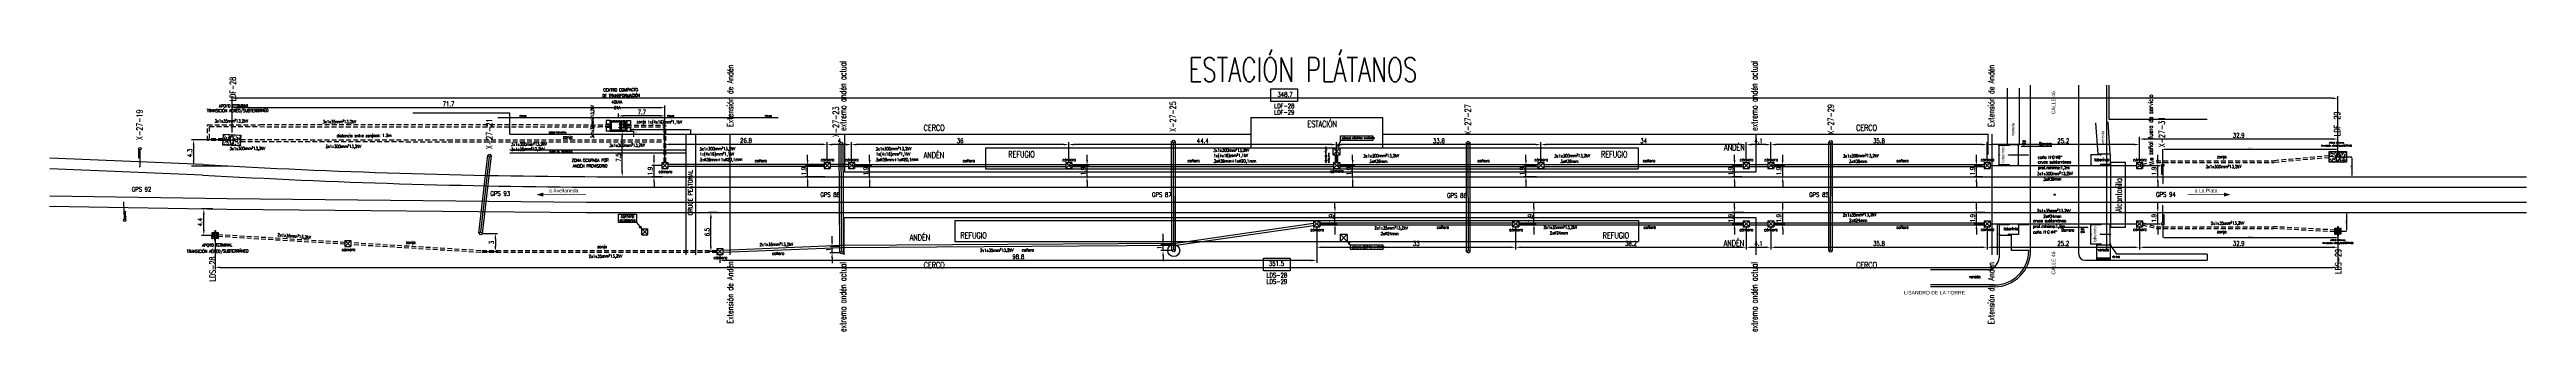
# Model space of a CAD drawing. Header units: millimetres. Extents: x 1190 to 1600, y 1511 to 1558.
import ezdxf

# ---------------------------------------------------------------- set-up
doc = ezdxf.new("R2010")
doc.units = ezdxf.units.MM
doc.linetypes.add('HIDDEN2', pattern=[4.7625, 3.175, -1.5875])
for name, color, linetype in [('LINEA02', 8, 'Continuous'), ('M0_EQUIPOS', 4, 'Continuous'), ('M_TEXT', 3, 'Continuous'), ('postes catenaria', 4, 'Continuous'), ('textos', 7, 'Continuous'), ('Textos catenaria', 7, 'Continuous'), ('TMR', 8, 'Continuous'), ('vías', 8, 'Continuous')]:
    doc.layers.add(name, color=color, linetype=linetype)
doc.styles.add('ARIAL', font='arial.ttf', dxfattribs={"width": 0.8})
doc.styles.add('ROMAN_SIMPLEX', font='ROMANS')
doc.styles.add('SANS', font='sanss___.ttf')
doc.styles.add('SIMPLEX', font='simplex.shx', dxfattribs={"width": 0.75})
doc.linetypes.add('GAS_LINE', pattern='A,12.7,-5.08,["GAS",Standard,S=2.54,R=0,X=-2.54,Y=-1.27],-6.35', length=24.13)
doc.dimstyles.new('COTA-100', dxfattribs={"dimtxt": 0.2, "dimasz": 0.2, "dimexe": 0, "dimexo": 0, "dimgap": 0.05, "dimtad": 1, "dimzin": 0, "dimdsep": 46, "dimtxsty": 'SANS', "dimcen": 0.1, "dimclrd": 256, "dimclre": 256, "dimclrt": 256, "dimazin": 0, "dimtm": 1e-09, "dimtfac": 0.714286, "dimtmove": 2, "dimatfit": 2, "dimfxl": 0, "dimtolj": 1, "dimtzin": 0, "dimarcsym": 0})
doc.dimstyles.new('DIM2-5-1', dxfattribs={"dimscale": 0.25, "dimtxt": 3, "dimasz": 3.5, "dimexe": 1.5, "dimexo": 1.5, "dimgap": 1, "dimtad": 1, "dimdec": 1, "dimdsep": 46, "dimtxsty": 'SIMPLEX', "dimcen": 1.5, "dimclrd": 251, "dimclre": 251, "dimclrt": 7, "dimaunit": 1, "dimadec": 3, "dimazin": 0, "dimtfac": 1, "dimtdec": 1, "dimtmove": 0, "dimatfit": 3, "dimfxl": 1, "dimtolj": 1, "dimtzin": 0, "dimarcsym": 0})
pattern_1 = [(50, (-2624.04677, -773.78864), (0.45546167, -0.039847714), [0.047625, -0.523875]), (355, (-2624.04677, -773.78864), (-0.088107065, 0.47764161), [0.0381, -0.4191]), (100.451, (-2624.0088, -773.79196), (0.367356254, 0.43779172), [0.040475, -0.445225]), (46.1842, (-2624.04677, -773.66164), (0.6776976, -0.10510582), [0.0714375, -0.7858125]), (96.6356, (-2623.9903, -773.6704), (0.59351059, 0.61856389), [0.0607125, -0.6678375]), (351.184, (-2624.0468, -773.66164), (0.59351151, 0.6185628), [0.05715, -0.62865]), (21, (-2623.98327, -773.6934), (0.3790372, -0.255663796), [0.047625, -0.523875]), (326, (-2623.98327, -773.6934), (0.15450507, 0.460469915), [0.0381, -0.4191]), (71.4514, (-2623.9517, -773.7147), (0.53354123, 0.204807144), [0.040475, -0.445225]), (37.5, (-2624.04677, -773.78864), (0.007721508, 0.211387597), [0, -0.41402, 0, -0.42545, 0, -0.4206875]), (7.5, (-2624.04677, -773.78864), (0.167049156, 0.250451437), [0, -0.24257, 0, -0.404495, 0, -0.1603375]), (327.5, (-2624.18837, -773.78864), (0.338976488, -0.01432186), [0, -0.15875, 0, -0.4953, 0, -0.657225]), (317.5, (-2624.25187, -773.78864), (0.370322953, 0.063566228), [0, -0.206375, 0, -0.32893, 0, -0.466725])]

# ---------------------------------------------------------------- blocks, each defined once
blk = doc.blocks.new('Tipo Const básico gral')
at = {"layer": 'postes catenaria'}
for p, q in [((-0.21, 0), (-0.21, -1.5)), ((-0.07, -0.26), (0.07, -0.26)), ((-0.07, -0.31), (0.07, -0.31)), ((-0.07, -0.36), (0.07, -0.36)), ((-0.07, -0.41), (0.07, -0.41)), ((-0.07, -0.46), (0.07, -0.46)), ((-0.07, -0.51), (0.07, -0.51)), ((-0.07, -0.56), (0.07, -0.56)), ((-0.07, -0.61), (0.07, -0.61)), ((-0.07, -0.66), (0.07, -0.66)), ((-0.07, -0.71), (0.07, -0.71)), ((-0.07, -0.76), (0.07, -0.76)), ((-0.07, -0.81), (0.07, -0.81)), ((-0.07, -0.86), (0.07, -0.86)), ((-0.07, -0.91), (0.07, -0.91)), ((-0.07, -0.96), (0.07, -0.96)), ((-0.07, -1.01), (0.07, -1.01)), ((0, -0.26), (0, -3))]:
    blk.add_line(p, q, dxfattribs=at)
blk.add_circle((0, 0), 0.21, dxfattribs=at)
for centre, start, end in [((-0.21, -0.58), 217.0281, 37.0281), ((-0.21, -0.58), 37.0281, 217.0281), ((-0.21, -1.5), 37.0281, 217.0281), ((-0.21, -1.5), 217.0281, 37.0281), ((0, -3), 217.0281, 37.0281), ((0, -3), 37.0281, 217.0281)]:
    blk.add_arc(centre, 0.025, start, end, dxfattribs=at)
blk = doc.blocks.new('estructura terminal o retención para LDS')
h = blk.add_hatch()
h.set_pattern_fill('AR-CONC', color=8, scale=0.0025, style=0)
h.set_pattern_definition(pattern_1)
h.paths.add_polyline_path([(-0.5, -0.5), (-0.09, -0.5), (-0.14, -0.11, -0.352658), (-0.14, 0.11), (-0.09, 0.5), (-0.5, 0.5)])
h = blk.add_hatch()
h.set_pattern_fill('AR-CONC', color=8, scale=0.0025, style=0)
h.set_pattern_definition(pattern_1)
h.paths.add_polyline_path([(0.14, -0.11), (0.09, -0.5), (0.5, -0.5), (0.5, 0.5), (0.09, 0.5), (0.14, 0.11, -0.352658)])
at = {"color": 6}
for p, q in [((-0.05, 0.8), (-0.14, 0.11)), ((-0.05, 0.8), (0.05, 0.8)), ((0.05, 0.8), (0.14, 0.11)), ((-0.14, -0.11), (-0.05, -0.8)), ((-0.05, -0.8), (0.05, -0.8)), ((0.14, -0.11), (0.05, -0.8))]:
    blk.add_line(p, q, dxfattribs=at)
for points in [[(-0.09, -0.5), (-0.5, -0.5), (-0.5, 0.5), (-0.09, 0.5)], [(0.09, 0.5), (0.5, 0.5), (0.5, -0.5), (0.09, -0.5)]]:
    blk.add_lwpolyline(points)
blk.add_circle((0, 0), 0.13, dxfattribs=at)
for start, end in [(141.1488, 218.8512), (321.1488, 38.8512)]:
    blk.add_arc((0, 0), 0.18, start, end, dxfattribs=at)
blk = doc.blocks.new('estructura tipo A con base')
h = blk.add_hatch()
h.set_pattern_fill('AR-CONC', color=8, scale=0.005, style=0)
h.set_pattern_definition([(50, (-2627.5983, -783.80706), (0.91092334, -0.07969543), [0.09525, -1.04775]), (355, (-2627.5983, -783.8071), (-0.17621413, 0.9552832), [0.0762, -0.8382]), (100.451, (-2627.5224, -783.8137), (0.7347125, 0.87558344), [0.08095, -0.89045]), (46.1842, (-2627.5983, -783.5531), (1.3553952, -0.21021164), [0.142875, -1.571625]), (96.6356, (-2627.4854, -783.5706), (1.1870212, 1.2371278), [0.121425, -1.335675]), (351.184, (-2627.5983, -783.553), (1.187023, 1.2371256), [0.1143, -1.2573]), (21, (-2627.4713, -783.61656), (0.7580744, -0.5113276), [0.09525, -1.04775]), (326, (-2627.4713, -783.6166), (0.30901014, 0.92093983), [0.0762, -0.8382]), (71.4514, (-2627.4081, -783.6592), (1.06708245, 0.4096143), [0.08095, -0.89045]), (37.5, (-2627.5983, -783.80706), (0.015443016, 0.422775194), [0, -0.82804, 0, -0.8509, 0, -0.841375]), (7.5, (-2627.5983, -783.80706), (0.33409831, 0.500902874), [0, -0.48514, 0, -0.80899, 0, -0.320675]), (327.5, (-2627.88152, -783.80706), (0.677952976, -0.02864372), [0, -0.3175, 0, -0.9906, 0, -1.31445]), (317.5, (-2628.0085, -783.80706), (0.74064591, 0.12713246), [0, -0.41275, 0, -0.65786, 0, -0.93345])])
h.paths.add_polyline_path([(-1.45, -0.9), (1.45, -0.9), (1.45, 0.9), (-1.45, 0.9)])
h.paths.add_polyline_path([(-0.28, 0.18), (-0.28, 0.25), (-0.05, 0.8), (0.05, 0.8), (0.28, 0.28), (0.28, 0.18, -1), (0.28, -0.18), (0.28, -0.28), (0.05, -0.8), (-0.05, -0.8), (-0.28, -0.28), (-0.28, -0.18, -1)], flags=16)
h.paths.add_polyline_path([(-0.15, 0, -1), (-0.41, 0, -1)], flags=0)
h.paths.add_polyline_path([(0, 0, -1), (0, 0, -1)], flags=0)
h.paths.add_polyline_path([(0.41, 0, -1), (0.15, 0, -1)], flags=0)
blk.add_lwpolyline([(1.45, -0.9), (-1.45, -0.9), (-1.45, 0.9), (1.45, 0.9)], close=True)
at = {"color": 6}
blk.add_lwpolyline([(-0.28, -0.28), (-0.05, -0.8), (0.05, -0.8), (0.28, -0.28), (0.28, -0.18, 1), (0.28, 0.18), (0.28, 0.28), (0.05, 0.8), (-0.05, 0.8), (-0.28, 0.25), (-0.28, 0.18, 1), (-0.28, -0.18)], format="xyb", close=True, dxfattribs=at)
for centre, radius in [((-0.28, 0), 0.13), ((0, 0), 0.0021), ((0.28, 0), 0.13)]:
    blk.add_circle(centre, radius, dxfattribs=at)
blk = doc.blocks.new('cámara LDF-LDS')
at = {"color": 6}
for p, q in [((-0.5, 0.5), (0.5, 0.5)), ((-0.5, 0.5), (-0.5, -0.5)), ((-0.5, 0.5), (0.5, -0.5)), ((0.5, 0.5), (-0.5, -0.5)), ((0.5, 0.5), (0.5, -0.5)), ((-0.5, -0.5), (0.5, -0.5))]:
    blk.add_line(p, q, dxfattribs=at)
blk = doc.blocks.new('*D4')
at = {"lineweight": -2, "transparency": 16777216}
for p, q in [((1540.14, 1538.95), (1540.14, 1541.62)), ((1540.34, 1541.62), (1568.94, 1541.62)), ((1569.14, 1540.38), (1569.14, 1541.62))]:
    blk.add_line(p, q, dxfattribs=at)
at = {"transparency": 16777216}
for points in [[(1540.34, 1541.65), (1540.34, 1541.59), (1540.14, 1541.62)], [(1568.94, 1541.65), (1568.94, 1541.59), (1569.14, 1541.62)]]:
    blk.add_solid(points, dxfattribs=at)
at = {"layer": 'Defpoints', "color": 0, "transparency": 16777216}
for p in [(1540.14, 1538.95), (1569.14, 1541.62), (1569.14, 1540.38)]:
    blk.add_point(p, dxfattribs=at)
at = {"transparency": 16777216, "insert": (1554.64, 1541.77), "char_height": 0.2, "attachment_point": 5, "style": 'SANS'}
blk.add_mtext('\\A1;29.00', dxfattribs=at)
blk = doc.blocks.new('*D5')
at = {"lineweight": -2, "transparency": 16777216}
for p, q in [((1569.14, 1540.38), (1571.43, 1540.38)), ((1571.43, 1540.18), (1571.43, 1537.28)), ((1569.14, 1537.08), (1571.43, 1537.08))]:
    blk.add_line(p, q, dxfattribs=at)
at = {"transparency": 16777216}
for points in [[(1571.4, 1540.18), (1571.47, 1540.18), (1571.43, 1540.38)], [(1571.4, 1537.28), (1571.47, 1537.28), (1571.43, 1537.08)]]:
    blk.add_solid(points, dxfattribs=at)
at = {"layer": 'Defpoints', "color": 0, "transparency": 16777216}
for p in [(1569.14, 1540.38), (1569.14, 1537.08), (1571.43, 1537.08)]:
    blk.add_point(p, dxfattribs=at)
at = {"transparency": 16777216, "insert": (1571.28, 1538.73), "char_height": 0.2, "attachment_point": 5, "rotation": 90, "style": 'SANS'}
blk.add_mtext('\\A1;3.30', dxfattribs=at)
blk = doc.blocks.new('*D6')
at = {"lineweight": -2, "transparency": 16777216}
for p, q in [((1569.14, 1531.14), (1570.58, 1531.14)), ((1570.58, 1530.94), (1570.58, 1528.24)), ((1569.14, 1528.04), (1570.58, 1528.04))]:
    blk.add_line(p, q, dxfattribs=at)
at = {"transparency": 16777216}
for points in [[(1570.55, 1530.94), (1570.62, 1530.94), (1570.58, 1531.14)], [(1570.55, 1528.24), (1570.62, 1528.24), (1570.58, 1528.04)]]:
    blk.add_solid(points, dxfattribs=at)
at = {"layer": 'Defpoints', "color": 0, "transparency": 16777216}
for p in [(1569.14, 1531.14), (1569.14, 1528.04), (1570.58, 1528.04)]:
    blk.add_point(p, dxfattribs=at)
at = {"transparency": 16777216, "insert": (1570.43, 1529.59), "char_height": 0.2, "attachment_point": 5, "rotation": 90, "style": 'SANS'}
blk.add_mtext('\\A1;3.10', dxfattribs=at)
blk = doc.blocks.new('*D7')
at = {"lineweight": -2, "transparency": 16777216}
for p, q in [((1540.14, 1529.26), (1540.14, 1526.99)), ((1540.34, 1526.99), (1568.94, 1526.99)), ((1569.14, 1528.04), (1569.14, 1526.99))]:
    blk.add_line(p, q, dxfattribs=at)
at = {"transparency": 16777216}
for points in [[(1540.34, 1527.02), (1540.34, 1526.96), (1540.14, 1526.99)], [(1568.94, 1527.02), (1568.94, 1526.96), (1569.14, 1526.99)]]:
    blk.add_solid(points, dxfattribs=at)
at = {"layer": 'Defpoints', "color": 0, "transparency": 16777216}
for p in [(1540.14, 1529.26), (1569.14, 1528.04), (1569.14, 1526.99)]:
    blk.add_point(p, dxfattribs=at)
at = {"transparency": 16777216, "insert": (1554.64, 1527.14), "char_height": 0.2, "attachment_point": 5, "style": 'SANS'}
blk.add_mtext('\\A1;29.00', dxfattribs=at)
blk = doc.blocks.new('*D8')
at = {"lineweight": -2, "transparency": 16777216}
for p, q in [((1286.41, 1544.61), (1286.93, 1544.61)), ((1286.41, 1544.11), (1286.93, 1544.11)), ((1286.93, 1544.81), (1286.93, 1545.01)), ((1286.93, 1544.61), (1286.93, 1544.11)), ((1286.93, 1543.91), (1286.93, 1543.71))]:
    blk.add_line(p, q, dxfattribs=at)
at = {"transparency": 16777216}
for points in [[(1286.9, 1544.81), (1286.97, 1544.81), (1286.93, 1544.61)], [(1286.9, 1543.91), (1286.97, 1543.91), (1286.93, 1544.11)]]:
    blk.add_solid(points, dxfattribs=at)
at = {"layer": 'Defpoints', "color": 0, "transparency": 16777216}
for p in [(1286.41, 1544.61), (1286.41, 1544.11), (1286.93, 1544.11)]:
    blk.add_point(p, dxfattribs=at)
at = {"transparency": 16777216, "insert": (1287.32, 1544.36), "char_height": 0.2, "attachment_point": 5, "rotation": 90, "style": 'SANS'}
blk.add_mtext('\\A1;0.50', dxfattribs=at)
blk = doc.blocks.new('*D9')
at = {"lineweight": -2, "transparency": 16777216}
for p, q in [((1286.41, 1544.61), (1286.41, 1544.9)), ((1286.61, 1544.9), (1296.21, 1544.9)), ((1296.41, 1544.11), (1296.41, 1544.9))]:
    blk.add_line(p, q, dxfattribs=at)
at = {"transparency": 16777216}
for points in [[(1286.61, 1544.94), (1286.61, 1544.87), (1286.41, 1544.9)], [(1296.21, 1544.94), (1296.21, 1544.87), (1296.41, 1544.9)]]:
    blk.add_solid(points, dxfattribs=at)
at = {"layer": 'Defpoints', "color": 0, "transparency": 16777216}
for p in [(1286.41, 1544.61), (1296.41, 1544.9), (1296.41, 1544.11)]:
    blk.add_point(p, dxfattribs=at)
at = {"transparency": 16777216, "insert": (1291.41, 1545.06), "char_height": 0.2, "attachment_point": 5, "style": 'SANS'}
blk.add_mtext('\\A1;10.00', dxfattribs=at)
blk = doc.blocks.new('*D18')
at = {"color": 251, "lineweight": -2, "transparency": 16777216}
for p, q in [((1292.12, 1539.33), (1292.12, 1542.82)), ((1318.09, 1542.44), (1293, 1542.44)), ((1318.97, 1539.33), (1318.97, 1542.82))]:
    blk.add_line(p, q, dxfattribs=at)
at = {"color": 251, "transparency": 16777216}
for points in [[(1293, 1542.59), (1293, 1542.29), (1292.12, 1542.44)], [(1318.09, 1542.59), (1318.09, 1542.29), (1318.97, 1542.44)]]:
    blk.add_solid(points, dxfattribs=at)
at = {"layer": 'Defpoints', "color": 0, "transparency": 16777216}
for p in [(1292.12, 1542.44), (1292.12, 1538.95), (1318.97, 1538.95)]:
    blk.add_point(p, dxfattribs=at)
at = {"color": 7, "transparency": 16777216, "insert": (1305.54, 1543.07), "char_height": 0.75, "attachment_point": 5, "style": 'SIMPLEX'}
blk.add_mtext('\\A1;26.8', dxfattribs=at)
blk = doc.blocks.new('*D19')
at = {"color": 251, "lineweight": -2, "transparency": 16777216}
for p, q in [((1318.97, 1539.33), (1318.97, 1542.78)), ((1322.12, 1542.41), (1319.84, 1542.41)), ((1322.99, 1539.33), (1322.99, 1542.78))]:
    blk.add_line(p, q, dxfattribs=at)
at = {"color": 251, "transparency": 16777216}
for points in [[(1319.84, 1542.55), (1319.84, 1542.26), (1318.97, 1542.41)], [(1322.12, 1542.55), (1322.12, 1542.26), (1322.99, 1542.41)]]:
    blk.add_solid(points, dxfattribs=at)
at = {"layer": 'Defpoints', "color": 0, "transparency": 16777216}
for p in [(1318.97, 1542.41), (1318.97, 1538.95), (1322.99, 1538.95)]:
    blk.add_point(p, dxfattribs=at)
at = {"color": 7, "transparency": 16777216, "insert": (1320.98, 1543.03), "char_height": 0.75, "attachment_point": 5, "style": 'SIMPLEX'}
blk.add_mtext('\\A1;4', dxfattribs=at)
blk = doc.blocks.new('*D20')
at = {"color": 251, "lineweight": -2, "transparency": 16777216}
for p, q in [((1322.99, 1539.33), (1322.99, 1542.78)), ((1358.12, 1542.41), (1323.87, 1542.41)), ((1358.99, 1539.33), (1358.99, 1542.78))]:
    blk.add_line(p, q, dxfattribs=at)
at = {"color": 251, "transparency": 16777216}
for points in [[(1323.87, 1542.55), (1323.87, 1542.26), (1322.99, 1542.41)], [(1358.12, 1542.55), (1358.12, 1542.26), (1358.99, 1542.41)]]:
    blk.add_solid(points, dxfattribs=at)
at = {"layer": 'Defpoints', "color": 0, "transparency": 16777216}
for p in [(1322.99, 1542.41), (1322.99, 1538.95), (1358.99, 1538.95)]:
    blk.add_point(p, dxfattribs=at)
at = {"color": 7, "transparency": 16777216, "insert": (1340.99, 1543.03), "char_height": 0.75, "attachment_point": 5, "style": 'SIMPLEX'}
blk.add_mtext('\\A1;36', dxfattribs=at)
blk = doc.blocks.new('*D21')
at = {"color": 251, "lineweight": -2, "transparency": 16777216}
for p, q in [((1358.99, 1539.33), (1358.99, 1542.78)), ((1402.48, 1542.41), (1359.87, 1542.41)), ((1403.35, 1539.33), (1403.35, 1542.78))]:
    blk.add_line(p, q, dxfattribs=at)
at = {"color": 251, "transparency": 16777216}
for points in [[(1359.87, 1542.55), (1359.87, 1542.26), (1358.99, 1542.41)], [(1402.48, 1542.55), (1402.48, 1542.26), (1403.35, 1542.41)]]:
    blk.add_solid(points, dxfattribs=at)
at = {"layer": 'Defpoints', "color": 0, "transparency": 16777216}
for p in [(1358.99, 1542.41), (1358.99, 1538.95), (1403.35, 1538.95)]:
    blk.add_point(p, dxfattribs=at)
at = {"color": 7, "transparency": 16777216, "insert": (1381.17, 1543.03), "char_height": 0.75, "attachment_point": 5, "style": 'SIMPLEX'}
blk.add_mtext('\\A1;44.4', dxfattribs=at)
blk = doc.blocks.new('*D22')
at = {"color": 251, "lineweight": -2, "transparency": 16777216}
for p, q in [((1403.35, 1539.33), (1403.35, 1542.78)), ((1436.29, 1542.41), (1404.22, 1542.41)), ((1437.16, 1539.33), (1437.16, 1542.78))]:
    blk.add_line(p, q, dxfattribs=at)
at = {"color": 251, "transparency": 16777216}
for points in [[(1404.22, 1542.55), (1404.22, 1542.26), (1403.35, 1542.41)], [(1436.29, 1542.55), (1436.29, 1542.26), (1437.16, 1542.41)]]:
    blk.add_solid(points, dxfattribs=at)
at = {"layer": 'Defpoints', "color": 0, "transparency": 16777216}
for p in [(1403.35, 1542.41), (1403.35, 1538.96), (1437.16, 1538.96)]:
    blk.add_point(p, dxfattribs=at)
at = {"color": 7, "transparency": 16777216, "insert": (1420.26, 1543.03), "char_height": 0.75, "attachment_point": 5, "style": 'SIMPLEX'}
blk.add_mtext('\\A1;33.8', dxfattribs=at)
blk = doc.blocks.new('*D23')
at = {"color": 251, "lineweight": -2, "transparency": 16777216}
for p, q in [((1437.17, 1539.33), (1437.17, 1542.78)), ((1470.29, 1542.41), (1438.05, 1542.41)), ((1471.17, 1539.33), (1471.17, 1542.78))]:
    blk.add_line(p, q, dxfattribs=at)
at = {"color": 251, "transparency": 16777216}
for points in [[(1438.05, 1542.55), (1438.05, 1542.26), (1437.17, 1542.41)], [(1470.29, 1542.55), (1470.29, 1542.26), (1471.17, 1542.41)]]:
    blk.add_solid(points, dxfattribs=at)
at = {"layer": 'Defpoints', "color": 0, "transparency": 16777216}
for p in [(1437.17, 1542.41), (1437.17, 1538.95), (1471.17, 1538.95)]:
    blk.add_point(p, dxfattribs=at)
at = {"color": 7, "transparency": 16777216, "insert": (1454.17, 1543.03), "char_height": 0.75, "attachment_point": 5, "style": 'SIMPLEX'}
blk.add_mtext('\\A1;34', dxfattribs=at)
blk = doc.blocks.new('*D24')
at = {"color": 251, "lineweight": -2, "transparency": 16777216}
for p, q in [((1471.17, 1539.33), (1471.17, 1542.78)), ((1474.38, 1542.41), (1472.05, 1542.41)), ((1475.25, 1539.33), (1475.25, 1542.78))]:
    blk.add_line(p, q, dxfattribs=at)
at = {"color": 251, "transparency": 16777216}
for points in [[(1472.05, 1542.55), (1472.05, 1542.26), (1471.17, 1542.41)], [(1474.38, 1542.55), (1474.38, 1542.26), (1475.25, 1542.41)]]:
    blk.add_solid(points, dxfattribs=at)
at = {"layer": 'Defpoints', "color": 0, "transparency": 16777216}
for p in [(1471.17, 1542.41), (1471.17, 1538.95), (1475.25, 1538.95)]:
    blk.add_point(p, dxfattribs=at)
at = {"color": 7, "transparency": 16777216, "insert": (1473.21, 1543.03), "char_height": 0.75, "attachment_point": 5, "style": 'SIMPLEX'}
blk.add_mtext('\\A1;4.1', dxfattribs=at)
blk = doc.blocks.new('*D25')
at = {"color": 251, "lineweight": -2, "transparency": 16777216}
for p, q in [((1475.25, 1539.33), (1475.25, 1542.78)), ((1510.18, 1542.41), (1476.13, 1542.41)), ((1511.06, 1539.33), (1511.06, 1542.78))]:
    blk.add_line(p, q, dxfattribs=at)
at = {"color": 251, "transparency": 16777216}
for points in [[(1476.13, 1542.55), (1476.13, 1542.26), (1475.25, 1542.41)], [(1510.18, 1542.55), (1510.18, 1542.26), (1511.06, 1542.41)]]:
    blk.add_solid(points, dxfattribs=at)
at = {"layer": 'Defpoints', "color": 0, "transparency": 16777216}
for p in [(1475.25, 1542.41), (1475.25, 1538.95), (1511.06, 1538.95)]:
    blk.add_point(p, dxfattribs=at)
at = {"color": 7, "transparency": 16777216, "insert": (1493.15, 1543.03), "char_height": 0.75, "attachment_point": 5, "style": 'SIMPLEX'}
blk.add_mtext('\\A1;35.8', dxfattribs=at)
blk = doc.blocks.new('*D26')
at = {"color": 251, "lineweight": -2, "transparency": 16777216}
for p, q in [((1511.06, 1539.33), (1511.06, 1542.78)), ((1535.42, 1542.41), (1511.93, 1542.41)), ((1536.29, 1539.33), (1536.29, 1542.78))]:
    blk.add_line(p, q, dxfattribs=at)
at = {"color": 251, "transparency": 16777216}
for points in [[(1511.93, 1542.55), (1511.93, 1542.26), (1511.06, 1542.41)], [(1535.42, 1542.55), (1535.42, 1542.26), (1536.29, 1542.41)]]:
    blk.add_solid(points, dxfattribs=at)
at = {"layer": 'Defpoints', "color": 0, "transparency": 16777216}
for p in [(1511.06, 1542.41), (1511.06, 1538.95), (1536.29, 1538.95)]:
    blk.add_point(p, dxfattribs=at)
at = {"color": 7, "transparency": 16777216, "insert": (1523.68, 1543.03), "char_height": 0.75, "attachment_point": 5, "style": 'SIMPLEX'}
blk.add_mtext('\\A1;25.2', dxfattribs=at)
blk = doc.blocks.new('*D27')
at = {"color": 251, "lineweight": -2, "transparency": 16777216}
for p, q in [((1536.29, 1539.83), (1536.29, 1543.69)), ((1568.27, 1543.32), (1537.17, 1543.32)), ((1569.14, 1541.55), (1569.14, 1543.69))]:
    blk.add_line(p, q, dxfattribs=at)
at = {"color": 251, "transparency": 16777216}
for points in [[(1537.17, 1543.46), (1537.17, 1543.17), (1536.29, 1543.32)], [(1568.27, 1543.46), (1568.27, 1543.17), (1569.14, 1543.32)]]:
    blk.add_solid(points, dxfattribs=at)
at = {"layer": 'Defpoints', "color": 0, "transparency": 16777216}
for p in [(1536.29, 1543.32), (1536.29, 1539.45), (1569.14, 1541.18)]:
    blk.add_point(p, dxfattribs=at)
at = {"color": 7, "transparency": 16777216, "insert": (1552.72, 1543.94), "char_height": 0.75, "attachment_point": 5, "style": 'SIMPLEX'}
blk.add_mtext('\\A1;32.9', dxfattribs=at)
blk = doc.blocks.new('*D28')
at = {"color": 251, "lineweight": -2, "transparency": 16777216}
for p, q in [((1220.44, 1544.43), (1220.44, 1548.89)), ((1291.25, 1548.52), (1221.31, 1548.52)), ((1292.12, 1539.83), (1292.12, 1548.89))]:
    blk.add_line(p, q, dxfattribs=at)
at = {"color": 251, "transparency": 16777216}
for points in [[(1221.31, 1548.66), (1221.31, 1548.37), (1220.44, 1548.52)], [(1291.25, 1548.66), (1291.25, 1548.37), (1292.12, 1548.52)]]:
    blk.add_solid(points, dxfattribs=at)
at = {"layer": 'Defpoints', "color": 0, "transparency": 16777216}
for p in [(1220.44, 1548.52), (1220.44, 1544.06), (1292.12, 1539.45)]:
    blk.add_point(p, dxfattribs=at)
at = {"color": 7, "transparency": 16777216, "insert": (1256.28, 1549.14), "char_height": 0.75, "attachment_point": 5, "style": 'SIMPLEX'}
blk.add_mtext('\\A1;71.7', dxfattribs=at)
blk = doc.blocks.new('*D29')
at = {"color": 251, "lineweight": -2, "transparency": 16777216}
for p, q in [((1220.44, 1544.43), (1220.44, 1550.44)), ((1569.14, 1541.65), (1569.14, 1550.44)), ((1568.27, 1550.07), (1221.31, 1550.07))]:
    blk.add_line(p, q, dxfattribs=at)
at = {"color": 251, "transparency": 16777216}
for points in [[(1221.31, 1550.21), (1221.31, 1549.92), (1220.44, 1550.07)], [(1568.27, 1550.21), (1568.27, 1549.92), (1569.14, 1550.07)]]:
    blk.add_solid(points, dxfattribs=at)
at = {"layer": 'Defpoints', "color": 0, "transparency": 16777216}
for p in [(1220.44, 1550.07), (1220.44, 1544.06), (1569.14, 1541.28)]:
    blk.add_point(p, dxfattribs=at)
at = {"color": 7, "transparency": 16777216, "insert": (1394.79, 1550.69), "char_height": 0.75, "attachment_point": 5, "style": 'SIMPLEX'}
blk.add_mtext('\\A1;348.7', dxfattribs=at)
blk = doc.blocks.new('*D30')
at = {"color": 251, "lineweight": -2, "transparency": 16777216}
for p, q in [((1400.04, 1528.89), (1400.04, 1525.01)), ((1432.99, 1528.89), (1432.99, 1525.01)), ((1400.92, 1525.38), (1432.12, 1525.38))]:
    blk.add_line(p, q, dxfattribs=at)
at = {"color": 251, "transparency": 16777216}
for points in [[(1400.92, 1525.53), (1400.92, 1525.24), (1400.04, 1525.38)], [(1432.12, 1525.53), (1432.12, 1525.24), (1432.99, 1525.38)]]:
    blk.add_solid(points, dxfattribs=at)
at = {"layer": 'Defpoints', "color": 0, "transparency": 16777216}
for p in [(1400.04, 1529.26), (1432.99, 1529.26), (1432.99, 1525.38)]:
    blk.add_point(p, dxfattribs=at)
at = {"color": 7, "transparency": 16777216, "insert": (1416.52, 1526.01), "char_height": 0.75, "attachment_point": 5, "style": 'SIMPLEX'}
blk.add_mtext('\\A1;33', dxfattribs=at)
blk = doc.blocks.new('*D31')
at = {"color": 251, "lineweight": -2, "transparency": 16777216}
for p, q in [((1432.99, 1528.89), (1432.99, 1525.01)), ((1471.17, 1528.89), (1471.17, 1525.01)), ((1433.87, 1525.38), (1470.29, 1525.38))]:
    blk.add_line(p, q, dxfattribs=at)
at = {"color": 251, "transparency": 16777216}
for points in [[(1433.87, 1525.53), (1433.87, 1525.24), (1432.99, 1525.38)], [(1470.29, 1525.53), (1470.29, 1525.24), (1471.17, 1525.38)]]:
    blk.add_solid(points, dxfattribs=at)
at = {"layer": 'Defpoints', "color": 0, "transparency": 16777216}
for p in [(1432.99, 1529.26), (1471.17, 1529.26), (1471.17, 1525.38)]:
    blk.add_point(p, dxfattribs=at)
at = {"color": 7, "transparency": 16777216, "insert": (1452.08, 1526.01), "char_height": 0.75, "attachment_point": 5, "style": 'SIMPLEX'}
blk.add_mtext('\\A1;38.2', dxfattribs=at)
blk = doc.blocks.new('*D32')
at = {"color": 251, "lineweight": -2, "transparency": 16777216}
for p, q in [((1471.17, 1528.89), (1471.17, 1525.01)), ((1475.25, 1528.89), (1475.25, 1525.01)), ((1472.04, 1525.38), (1474.38, 1525.38))]:
    blk.add_line(p, q, dxfattribs=at)
at = {"color": 251, "transparency": 16777216}
for points in [[(1472.04, 1525.53), (1472.04, 1525.24), (1471.17, 1525.38)], [(1474.38, 1525.53), (1474.38, 1525.24), (1475.25, 1525.38)]]:
    blk.add_solid(points, dxfattribs=at)
at = {"layer": 'Defpoints', "color": 0, "transparency": 16777216}
for p in [(1471.17, 1529.26), (1475.25, 1529.26), (1475.25, 1525.38)]:
    blk.add_point(p, dxfattribs=at)
at = {"color": 7, "transparency": 16777216, "insert": (1473.21, 1526.01), "char_height": 0.75, "attachment_point": 5, "style": 'SIMPLEX'}
blk.add_mtext('\\A1;4.1', dxfattribs=at)
blk = doc.blocks.new('*D33')
at = {"color": 251, "lineweight": -2, "transparency": 16777216}
for p, q in [((1475.25, 1528.89), (1475.25, 1525.01)), ((1511.06, 1528.89), (1511.06, 1525.01)), ((1476.13, 1525.38), (1510.18, 1525.38))]:
    blk.add_line(p, q, dxfattribs=at)
at = {"color": 251, "transparency": 16777216}
for points in [[(1476.13, 1525.53), (1476.13, 1525.24), (1475.25, 1525.38)], [(1510.18, 1525.53), (1510.18, 1525.24), (1511.06, 1525.38)]]:
    blk.add_solid(points, dxfattribs=at)
at = {"layer": 'Defpoints', "color": 0, "transparency": 16777216}
for p in [(1475.25, 1529.26), (1511.06, 1529.26), (1511.06, 1525.38)]:
    blk.add_point(p, dxfattribs=at)
at = {"color": 7, "transparency": 16777216, "insert": (1493.15, 1526.01), "char_height": 0.75, "attachment_point": 5, "style": 'SIMPLEX'}
blk.add_mtext('\\A1;35.8', dxfattribs=at)
blk = doc.blocks.new('*D34')
at = {"color": 251, "lineweight": -2, "transparency": 16777216}
for p, q in [((1511.06, 1528.89), (1511.06, 1525.01)), ((1536.29, 1528.89), (1536.29, 1525.01)), ((1511.93, 1525.38), (1535.42, 1525.38))]:
    blk.add_line(p, q, dxfattribs=at)
at = {"color": 251, "transparency": 16777216}
for points in [[(1511.93, 1525.53), (1511.93, 1525.24), (1511.06, 1525.38)], [(1535.42, 1525.53), (1535.42, 1525.24), (1536.29, 1525.38)]]:
    blk.add_solid(points, dxfattribs=at)
at = {"layer": 'Defpoints', "color": 0, "transparency": 16777216}
for p in [(1511.06, 1529.26), (1536.29, 1529.26), (1536.29, 1525.38)]:
    blk.add_point(p, dxfattribs=at)
at = {"color": 7, "transparency": 16777216, "insert": (1523.67, 1526.01), "char_height": 0.75, "attachment_point": 5, "style": 'SIMPLEX'}
blk.add_mtext('\\A1;25.2', dxfattribs=at)
blk = doc.blocks.new('*D35')
at = {"color": 251, "lineweight": -2, "transparency": 16777216}
for p, q in [((1536.29, 1528.89), (1536.29, 1525.01)), ((1569.14, 1527.66), (1569.14, 1525.01)), ((1537.17, 1525.38), (1568.27, 1525.38))]:
    blk.add_line(p, q, dxfattribs=at)
at = {"color": 251, "transparency": 16777216}
for points in [[(1537.17, 1525.53), (1537.17, 1525.24), (1536.29, 1525.38)], [(1568.27, 1525.53), (1568.27, 1525.24), (1569.14, 1525.38)]]:
    blk.add_solid(points, dxfattribs=at)
at = {"layer": 'Defpoints', "color": 0, "transparency": 16777216}
for p in [(1536.29, 1529.26), (1569.14, 1528.04), (1569.14, 1525.38)]:
    blk.add_point(p, dxfattribs=at)
at = {"color": 7, "transparency": 16777216, "insert": (1552.72, 1526.01), "char_height": 0.75, "attachment_point": 5, "style": 'SIMPLEX'}
blk.add_mtext('\\A1;32.9', dxfattribs=at)
blk = doc.blocks.new('*D36')
at = {"color": 251, "lineweight": -2, "transparency": 16777216}
for p, q in [((1217.62, 1526.97), (1217.62, 1521.68)), ((1569.14, 1527.66), (1569.14, 1521.68)), ((1218.5, 1522.05), (1568.27, 1522.05))]:
    blk.add_line(p, q, dxfattribs=at)
at = {"color": 251, "transparency": 16777216}
for points in [[(1218.5, 1522.2), (1218.5, 1521.91), (1217.62, 1522.05)], [(1568.27, 1522.2), (1568.27, 1521.91), (1569.14, 1522.05)]]:
    blk.add_solid(points, dxfattribs=at)
at = {"layer": 'Defpoints', "color": 0, "transparency": 16777216}
for p in [(1217.62, 1527.34), (1569.14, 1528.04), (1569.14, 1522.05)]:
    blk.add_point(p, dxfattribs=at)
at = {"color": 7, "transparency": 16777216, "insert": (1393.38, 1522.68), "char_height": 0.75, "attachment_point": 5, "style": 'SIMPLEX'}
blk.add_mtext('\\A1;351.5', dxfattribs=at)
blk = doc.blocks.new('*D37')
at = {"color": 251, "lineweight": -2, "transparency": 16777216}
for p, q in [((1400.42, 1531.14), (1403.44, 1531.14)), ((1403.07, 1532.01), (1403.07, 1532.89)), ((1403.07, 1529.26), (1403.07, 1531.14)), ((1400.42, 1529.26), (1403.44, 1529.26)), ((1403.07, 1528.39), (1403.07, 1527.51))]:
    blk.add_line(p, q, dxfattribs=at)
at = {"color": 251, "transparency": 16777216}
for points in [[(1402.92, 1532.01), (1403.22, 1532.01), (1403.07, 1531.14)], [(1402.92, 1528.39), (1403.22, 1528.39), (1403.07, 1529.26)]]:
    blk.add_solid(points, dxfattribs=at)
at = {"layer": 'Defpoints', "color": 0, "transparency": 16777216}
for p in [(1400.04, 1531.14), (1403.07, 1531.14), (1400.04, 1529.26)]:
    blk.add_point(p, dxfattribs=at)
at = {"color": 7, "transparency": 16777216, "insert": (1402.44, 1530.2), "char_height": 0.75, "attachment_point": 5, "rotation": 90, "style": 'SIMPLEX'}
blk.add_mtext('\\A1;1.9', dxfattribs=at)
blk = doc.blocks.new('*D38')
at = {"color": 251, "lineweight": -2, "transparency": 16777216}
for p, q in [((1433.37, 1531.14), (1436.39, 1531.14)), ((1436.02, 1532.01), (1436.02, 1532.89)), ((1436.02, 1529.26), (1436.02, 1531.14)), ((1433.37, 1529.26), (1436.39, 1529.26)), ((1436.02, 1528.39), (1436.02, 1527.51))]:
    blk.add_line(p, q, dxfattribs=at)
at = {"color": 251, "transparency": 16777216}
for points in [[(1435.87, 1532.01), (1436.17, 1532.01), (1436.02, 1531.14)], [(1435.87, 1528.39), (1436.17, 1528.39), (1436.02, 1529.26)]]:
    blk.add_solid(points, dxfattribs=at)
at = {"layer": 'Defpoints', "color": 0, "transparency": 16777216}
for p in [(1432.99, 1531.14), (1436.02, 1531.14), (1432.99, 1529.26)]:
    blk.add_point(p, dxfattribs=at)
at = {"color": 7, "transparency": 16777216, "insert": (1435.39, 1530.2), "char_height": 0.75, "attachment_point": 5, "rotation": 90, "style": 'SIMPLEX'}
blk.add_mtext('\\A1;1.9', dxfattribs=at)
blk = doc.blocks.new('*D39')
at = {"color": 251, "lineweight": -2, "transparency": 16777216}
for p, q in [((1470.79, 1531.14), (1468.86, 1531.14)), ((1469.23, 1532.01), (1469.23, 1532.89)), ((1469.23, 1529.26), (1469.23, 1531.14)), ((1470.79, 1529.26), (1468.86, 1529.26)), ((1469.23, 1528.39), (1469.23, 1527.51))]:
    blk.add_line(p, q, dxfattribs=at)
at = {"color": 251, "transparency": 16777216}
for points in [[(1469.09, 1532.01), (1469.38, 1532.01), (1469.23, 1531.14)], [(1469.09, 1528.39), (1469.38, 1528.39), (1469.23, 1529.26)]]:
    blk.add_solid(points, dxfattribs=at)
at = {"layer": 'Defpoints', "color": 0, "transparency": 16777216}
for p in [(1469.23, 1531.14), (1471.17, 1531.14), (1471.17, 1529.26)]:
    blk.add_point(p, dxfattribs=at)
at = {"color": 7, "transparency": 16777216, "insert": (1468.61, 1530.2), "char_height": 0.75, "attachment_point": 5, "rotation": 90, "style": 'SIMPLEX'}
blk.add_mtext('\\A1;1.9', dxfattribs=at)
blk = doc.blocks.new('*D40')
at = {"color": 251, "lineweight": -2, "transparency": 16777216}
for p, q in [((1475.63, 1531.14), (1477.58, 1531.14)), ((1477.21, 1532.01), (1477.21, 1532.89)), ((1477.21, 1529.26), (1477.21, 1531.14)), ((1475.63, 1529.26), (1477.58, 1529.26)), ((1477.21, 1528.39), (1477.21, 1527.51))]:
    blk.add_line(p, q, dxfattribs=at)
at = {"color": 251, "transparency": 16777216}
for points in [[(1477.06, 1532.01), (1477.35, 1532.01), (1477.21, 1531.14)], [(1477.06, 1528.39), (1477.35, 1528.39), (1477.21, 1529.26)]]:
    blk.add_solid(points, dxfattribs=at)
at = {"layer": 'Defpoints', "color": 0, "transparency": 16777216}
for p in [(1475.25, 1531.14), (1477.21, 1531.14), (1475.25, 1529.26)]:
    blk.add_point(p, dxfattribs=at)
at = {"color": 7, "transparency": 16777216, "insert": (1476.58, 1530.2), "char_height": 0.75, "attachment_point": 5, "rotation": 90, "style": 'SIMPLEX'}
blk.add_mtext('\\A1;1.9', dxfattribs=at)
blk = doc.blocks.new('*D41')
at = {"color": 251, "lineweight": -2, "transparency": 16777216}
for p, q in [((1510.68, 1531.14), (1508.91, 1531.14)), ((1509.29, 1532.01), (1509.29, 1532.89)), ((1509.29, 1529.26), (1509.29, 1531.14)), ((1510.68, 1529.26), (1508.91, 1529.26)), ((1509.29, 1528.39), (1509.29, 1527.51))]:
    blk.add_line(p, q, dxfattribs=at)
at = {"color": 251, "transparency": 16777216}
for points in [[(1509.14, 1532.01), (1509.44, 1532.01), (1509.29, 1531.14)], [(1509.14, 1528.39), (1509.44, 1528.39), (1509.29, 1529.26)]]:
    blk.add_solid(points, dxfattribs=at)
at = {"layer": 'Defpoints', "color": 0, "transparency": 16777216}
for p in [(1509.29, 1531.14), (1511.06, 1531.14), (1511.06, 1529.26)]:
    blk.add_point(p, dxfattribs=at)
at = {"color": 7, "transparency": 16777216, "insert": (1508.66, 1530.2), "char_height": 0.75, "attachment_point": 5, "rotation": 90, "style": 'SIMPLEX'}
blk.add_mtext('\\A1;1.9', dxfattribs=at)
blk = doc.blocks.new('*D42')
at = {"color": 251, "lineweight": -2, "transparency": 16777216}
for p, q in [((1536.67, 1531.14), (1539.69, 1531.14)), ((1539.32, 1532.01), (1539.32, 1532.89)), ((1539.32, 1529.26), (1539.32, 1531.14)), ((1536.67, 1529.26), (1539.69, 1529.26)), ((1539.32, 1528.39), (1539.32, 1527.51))]:
    blk.add_line(p, q, dxfattribs=at)
at = {"color": 251, "transparency": 16777216}
for points in [[(1539.17, 1532.01), (1539.47, 1532.01), (1539.32, 1531.14)], [(1539.17, 1528.39), (1539.47, 1528.39), (1539.32, 1529.26)]]:
    blk.add_solid(points, dxfattribs=at)
at = {"layer": 'Defpoints', "color": 0, "transparency": 16777216}
for p in [(1536.29, 1531.14), (1539.32, 1531.14), (1536.29, 1529.26)]:
    blk.add_point(p, dxfattribs=at)
at = {"color": 7, "transparency": 16777216, "insert": (1538.69, 1530.2), "char_height": 0.75, "attachment_point": 5, "rotation": 90, "style": 'SIMPLEX'}
blk.add_mtext('\\A1;1.9', dxfattribs=at)
blk = doc.blocks.new('*D43')
at = {"color": 251, "lineweight": -2, "transparency": 16777216}
for p, q in [((1291.74, 1538.95), (1289.93, 1538.95)), ((1290.31, 1539.83), (1290.31, 1540.7)), ((1290.31, 1537.08), (1290.31, 1538.95)), ((1291.74, 1537.08), (1289.93, 1537.08)), ((1290.31, 1536.2), (1290.31, 1535.33))]:
    blk.add_line(p, q, dxfattribs=at)
at = {"color": 251, "transparency": 16777216}
for points in [[(1290.16, 1539.83), (1290.45, 1539.83), (1290.31, 1538.95)], [(1290.16, 1536.2), (1290.45, 1536.2), (1290.31, 1537.08)]]:
    blk.add_solid(points, dxfattribs=at)
at = {"layer": 'Defpoints', "color": 0, "transparency": 16777216}
for p in [(1290.31, 1538.95), (1292.12, 1538.95), (1292.12, 1537.08)]:
    blk.add_point(p, dxfattribs=at)
at = {"color": 7, "transparency": 16777216, "insert": (1289.68, 1538.02), "char_height": 0.75, "attachment_point": 5, "rotation": 90, "style": 'SIMPLEX'}
blk.add_mtext('\\A1;1.9', dxfattribs=at)
blk = doc.blocks.new('*D44')
at = {"color": 251, "lineweight": -2, "transparency": 16777216}
for p, q in [((1318.59, 1538.95), (1315.37, 1538.95)), ((1315.75, 1539.83), (1315.75, 1540.7)), ((1315.75, 1537.08), (1315.75, 1538.95)), ((1318.59, 1537.08), (1315.37, 1537.08)), ((1315.75, 1536.2), (1315.75, 1535.33))]:
    blk.add_line(p, q, dxfattribs=at)
at = {"color": 251, "transparency": 16777216}
for points in [[(1315.6, 1539.83), (1315.89, 1539.83), (1315.75, 1538.95)], [(1315.6, 1536.2), (1315.89, 1536.2), (1315.75, 1537.08)]]:
    blk.add_solid(points, dxfattribs=at)
at = {"layer": 'Defpoints', "color": 0, "transparency": 16777216}
for p in [(1315.75, 1538.95), (1318.97, 1538.95), (1318.97, 1537.08)]:
    blk.add_point(p, dxfattribs=at)
at = {"color": 7, "transparency": 16777216, "insert": (1315.12, 1538.02), "char_height": 0.75, "attachment_point": 5, "rotation": 90, "style": 'SIMPLEX'}
blk.add_mtext('\\A1;1.9', dxfattribs=at)
blk = doc.blocks.new('*D45')
at = {"color": 251, "lineweight": -2, "transparency": 16777216}
for p, q in [((1322.99, 1538.95), (1326.39, 1538.95)), ((1326.02, 1539.83), (1326.02, 1540.7)), ((1326.02, 1537.08), (1326.02, 1538.95)), ((1322.99, 1537.08), (1326.39, 1537.08)), ((1326.02, 1536.2), (1326.02, 1535.33))]:
    blk.add_line(p, q, dxfattribs=at)
at = {"color": 251, "transparency": 16777216}
for points in [[(1325.87, 1539.83), (1326.17, 1539.83), (1326.02, 1538.95)], [(1325.87, 1536.2), (1326.17, 1536.2), (1326.02, 1537.08)]]:
    blk.add_solid(points, dxfattribs=at)
at = {"layer": 'Defpoints', "color": 0, "transparency": 16777216}
for p in [(1322.62, 1538.95), (1326.02, 1538.95), (1322.62, 1537.08)]:
    blk.add_point(p, dxfattribs=at)
at = {"color": 7, "transparency": 16777216, "insert": (1325.39, 1538.02), "char_height": 0.75, "attachment_point": 5, "rotation": 90, "style": 'SIMPLEX'}
blk.add_mtext('\\A1;1.9', dxfattribs=at)
blk = doc.blocks.new('*D46')
at = {"color": 251, "lineweight": -2, "transparency": 16777216}
for p, q in [((1358.99, 1538.95), (1362.39, 1538.95)), ((1362.02, 1539.83), (1362.02, 1540.7)), ((1362.02, 1537.08), (1362.02, 1538.95)), ((1358.99, 1537.08), (1362.39, 1537.08)), ((1362.02, 1536.2), (1362.02, 1535.33))]:
    blk.add_line(p, q, dxfattribs=at)
at = {"color": 251, "transparency": 16777216}
for points in [[(1361.87, 1539.83), (1362.17, 1539.83), (1362.02, 1538.95)], [(1361.87, 1536.2), (1362.17, 1536.2), (1362.02, 1537.08)]]:
    blk.add_solid(points, dxfattribs=at)
at = {"layer": 'Defpoints', "color": 0, "transparency": 16777216}
for p in [(1358.62, 1538.95), (1362.02, 1538.95), (1358.62, 1537.08)]:
    blk.add_point(p, dxfattribs=at)
at = {"color": 7, "transparency": 16777216, "insert": (1361.39, 1538.02), "char_height": 0.75, "attachment_point": 5, "rotation": 90, "style": 'SIMPLEX'}
blk.add_mtext('\\A1;1.9', dxfattribs=at)
blk = doc.blocks.new('*D47')
at = {"color": 251, "lineweight": -2, "transparency": 16777216}
for p, q in [((1403.35, 1538.96), (1406.38, 1538.96)), ((1406, 1539.83), (1406, 1540.71)), ((1406, 1537.08), (1406, 1538.96)), ((1403.35, 1537.08), (1406.38, 1537.08)), ((1406, 1536.21), (1406, 1535.33))]:
    blk.add_line(p, q, dxfattribs=at)
at = {"color": 251, "transparency": 16777216}
for points in [[(1405.86, 1539.83), (1406.15, 1539.83), (1406, 1538.96)], [(1405.86, 1536.21), (1406.15, 1536.21), (1406, 1537.08)]]:
    blk.add_solid(points, dxfattribs=at)
at = {"layer": 'Defpoints', "color": 0, "transparency": 16777216}
for p in [(1402.97, 1538.96), (1406, 1538.96), (1402.97, 1537.08)]:
    blk.add_point(p, dxfattribs=at)
at = {"color": 7, "transparency": 16777216, "insert": (1405.38, 1538.02), "char_height": 0.75, "attachment_point": 5, "rotation": 90, "style": 'SIMPLEX'}
blk.add_mtext('\\A1;1.9', dxfattribs=at)
blk = doc.blocks.new('*D48')
at = {"color": 251, "lineweight": -2, "transparency": 16777216}
for p, q in [((1436.42, 1538.95), (1434.32, 1538.95)), ((1434.69, 1539.83), (1434.69, 1540.7)), ((1434.69, 1537.08), (1434.69, 1538.95)), ((1436.42, 1537.08), (1434.32, 1537.08)), ((1434.69, 1536.2), (1434.69, 1535.33))]:
    blk.add_line(p, q, dxfattribs=at)
at = {"color": 251, "transparency": 16777216}
for points in [[(1434.55, 1539.83), (1434.84, 1539.83), (1434.69, 1538.95)], [(1434.55, 1536.2), (1434.84, 1536.2), (1434.69, 1537.08)]]:
    blk.add_solid(points, dxfattribs=at)
at = {"layer": 'Defpoints', "color": 0, "transparency": 16777216}
for p in [(1434.69, 1538.95), (1436.79, 1538.95), (1436.79, 1537.08)]:
    blk.add_point(p, dxfattribs=at)
at = {"color": 7, "transparency": 16777216, "insert": (1434.07, 1538.02), "char_height": 0.75, "attachment_point": 5, "rotation": 90, "style": 'SIMPLEX'}
blk.add_mtext('\\A1;1.9', dxfattribs=at)
blk = doc.blocks.new('*D49')
at = {"color": 251, "lineweight": -2, "transparency": 16777216}
for p, q in [((1475.25, 1538.95), (1477.58, 1538.95)), ((1477.21, 1539.83), (1477.21, 1540.7)), ((1477.21, 1537.08), (1477.21, 1538.95)), ((1475.25, 1537.08), (1477.58, 1537.08)), ((1477.21, 1536.2), (1477.21, 1535.33))]:
    blk.add_line(p, q, dxfattribs=at)
at = {"color": 251, "transparency": 16777216}
for points in [[(1477.06, 1539.83), (1477.35, 1539.83), (1477.21, 1538.95)], [(1477.06, 1536.2), (1477.35, 1536.2), (1477.21, 1537.08)]]:
    blk.add_solid(points, dxfattribs=at)
at = {"layer": 'Defpoints', "color": 0, "transparency": 16777216}
for p in [(1474.88, 1538.95), (1477.21, 1538.95), (1474.88, 1537.08)]:
    blk.add_point(p, dxfattribs=at)
at = {"color": 7, "transparency": 16777216, "insert": (1476.58, 1538.02), "char_height": 0.75, "attachment_point": 5, "rotation": 90, "style": 'SIMPLEX'}
blk.add_mtext('\\A1;1.9', dxfattribs=at)
blk = doc.blocks.new('*D50')
at = {"color": 251, "lineweight": -2, "transparency": 16777216}
for p, q in [((1536.29, 1538.95), (1539.69, 1538.95)), ((1539.32, 1539.83), (1539.32, 1540.7)), ((1539.32, 1537.08), (1539.32, 1538.95)), ((1536.29, 1537.08), (1539.69, 1537.08)), ((1539.32, 1536.2), (1539.32, 1535.33))]:
    blk.add_line(p, q, dxfattribs=at)
at = {"color": 251, "transparency": 16777216}
for points in [[(1539.17, 1539.83), (1539.47, 1539.83), (1539.32, 1538.95)], [(1539.17, 1536.2), (1539.47, 1536.2), (1539.32, 1537.08)]]:
    blk.add_solid(points, dxfattribs=at)
at = {"layer": 'Defpoints', "color": 0, "transparency": 16777216}
for p in [(1535.92, 1538.95), (1539.32, 1538.95), (1535.92, 1537.08)]:
    blk.add_point(p, dxfattribs=at)
at = {"color": 7, "transparency": 16777216, "insert": (1538.69, 1538.02), "char_height": 0.75, "attachment_point": 5, "rotation": 90, "style": 'SIMPLEX'}
blk.add_mtext('\\A1;1.9', dxfattribs=at)
blk = doc.blocks.new('*D51')
at = {"color": 251, "lineweight": -2, "transparency": 16777216}
for p, q in [((1510.31, 1538.95), (1508.9, 1538.95)), ((1509.28, 1539.83), (1509.28, 1540.7)), ((1509.28, 1537.08), (1509.28, 1538.95)), ((1510.31, 1537.08), (1508.9, 1537.08)), ((1509.28, 1536.2), (1509.28, 1535.33))]:
    blk.add_line(p, q, dxfattribs=at)
at = {"color": 251, "transparency": 16777216}
for points in [[(1509.13, 1539.83), (1509.42, 1539.83), (1509.28, 1538.95)], [(1509.13, 1536.2), (1509.42, 1536.2), (1509.28, 1537.08)]]:
    blk.add_solid(points, dxfattribs=at)
at = {"layer": 'Defpoints', "color": 0, "transparency": 16777216}
for p in [(1509.28, 1538.95), (1510.68, 1538.95), (1510.68, 1537.08)]:
    blk.add_point(p, dxfattribs=at)
at = {"color": 7, "transparency": 16777216, "insert": (1508.65, 1538.02), "char_height": 0.75, "attachment_point": 5, "rotation": 90, "style": 'SIMPLEX'}
blk.add_mtext('\\A1;1.9', dxfattribs=at)
blk = doc.blocks.new('*D52')
at = {"color": 251, "lineweight": -2, "transparency": 16777216}
for p, q in [((1470.42, 1538.95), (1468.86, 1538.95)), ((1469.23, 1539.83), (1469.23, 1540.7)), ((1469.23, 1537.08), (1469.23, 1538.95)), ((1470.42, 1537.08), (1468.86, 1537.08)), ((1469.23, 1536.2), (1469.23, 1535.33))]:
    blk.add_line(p, q, dxfattribs=at)
at = {"color": 251, "transparency": 16777216}
for points in [[(1469.09, 1539.83), (1469.38, 1539.83), (1469.23, 1538.95)], [(1469.09, 1536.2), (1469.38, 1536.2), (1469.23, 1537.08)]]:
    blk.add_solid(points, dxfattribs=at)
at = {"layer": 'Defpoints', "color": 0, "transparency": 16777216}
for p in [(1469.23, 1538.95), (1470.79, 1538.95), (1470.79, 1537.08)]:
    blk.add_point(p, dxfattribs=at)
at = {"color": 7, "transparency": 16777216, "insert": (1468.61, 1538.02), "char_height": 0.75, "attachment_point": 5, "rotation": 90, "style": 'SIMPLEX'}
blk.add_mtext('\\A1;1.9', dxfattribs=at)
blk = doc.blocks.new('*D53')
at = {"color": 251, "lineweight": -2, "transparency": 16777216}
for p, q in [((1283.01, 1544.61), (1285.42, 1544.61)), ((1285.04, 1537.95), (1285.04, 1543.73)), ((1283.01, 1537.08), (1285.42, 1537.08))]:
    blk.add_line(p, q, dxfattribs=at)
at = {"color": 251, "transparency": 16777216}
for points in [[(1284.89, 1543.73), (1285.19, 1543.73), (1285.04, 1544.61)], [(1284.89, 1537.95), (1285.19, 1537.95), (1285.04, 1537.08)]]:
    blk.add_solid(points, dxfattribs=at)
at = {"layer": 'Defpoints', "color": 0, "transparency": 16777216}
for p in [(1282.64, 1544.61), (1285.04, 1544.61), (1282.64, 1537.08)]:
    blk.add_point(p, dxfattribs=at)
at = {"color": 7, "transparency": 16777216, "insert": (1284.42, 1540.25), "char_height": 0.75, "attachment_point": 5, "rotation": 90, "style": 'SIMPLEX'}
blk.add_mtext('\\A1;7.5', dxfattribs=at)
blk = doc.blocks.new('*D54')
at = {"color": 251, "lineweight": -2, "transparency": 16777216}
for p, q in [((1284.42, 1546.78), (1284.42, 1547.53)), ((1291.25, 1547.16), (1285.3, 1547.16)), ((1292.12, 1539.83), (1292.12, 1547.53))]:
    blk.add_line(p, q, dxfattribs=at)
at = {"color": 251, "transparency": 16777216}
for points in [[(1285.3, 1547.3), (1285.3, 1547.01), (1284.42, 1547.16)], [(1291.25, 1547.3), (1291.25, 1547.01), (1292.12, 1547.16)]]:
    blk.add_solid(points, dxfattribs=at)
at = {"layer": 'Defpoints', "color": 0, "transparency": 16777216}
for p in [(1284.42, 1547.16), (1284.42, 1546.41), (1292.12, 1539.45)]:
    blk.add_point(p, dxfattribs=at)
at = {"color": 7, "transparency": 16777216, "insert": (1288.29, 1547.78), "char_height": 0.75, "attachment_point": 5, "style": 'SIMPLEX'}
blk.add_mtext('\\A1;7.7', dxfattribs=at)
blk = doc.blocks.new('*D55')
at = {"color": 251, "lineweight": -2, "transparency": 16777216}
for p, q in [((1262, 1527.67), (1264.41, 1527.67)), ((1264.04, 1526.79), (1264.04, 1525.54)), ((1262, 1524.67), (1264.41, 1524.67))]:
    blk.add_line(p, q, dxfattribs=at)
at = {"color": 251, "transparency": 16777216}
for points in [[(1263.89, 1526.79), (1264.18, 1526.79), (1264.04, 1527.67)], [(1263.89, 1525.54), (1264.18, 1525.54), (1264.04, 1524.67)]]:
    blk.add_solid(points, dxfattribs=at)
at = {"layer": 'Defpoints', "color": 0, "transparency": 16777216}
for p in [(1261.62, 1527.67), (1261.62, 1524.67), (1264.04, 1524.67)]:
    blk.add_point(p, dxfattribs=at)
at = {"color": 7, "transparency": 16777216, "insert": (1263.41, 1526.17), "char_height": 0.75, "attachment_point": 5, "rotation": 90, "style": 'SIMPLEX'}
blk.add_mtext('\\A1;3', dxfattribs=at)
blk = doc.blocks.new('*D56')
at = {"color": 251, "lineweight": -2, "transparency": 16777216}
for p, q in [((1319.79, 1526.36), (1319.79, 1527.24)), ((1321.03, 1525.49), (1319.42, 1525.49)), ((1321.04, 1524.49), (1319.42, 1524.49)), ((1319.79, 1524.49), (1319.79, 1525.49)), ((1319.79, 1523.61), (1319.79, 1522.74))]:
    blk.add_line(p, q, dxfattribs=at)
at = {"color": 251, "transparency": 16777216}
for points in [[(1319.65, 1526.36), (1319.94, 1526.36), (1319.79, 1525.49)], [(1319.65, 1523.61), (1319.94, 1523.61), (1319.79, 1524.49)]]:
    blk.add_solid(points, dxfattribs=at)
at = {"layer": 'Defpoints', "color": 0, "transparency": 16777216}
for p in [(1319.79, 1525.49), (1321.41, 1525.49), (1321.42, 1524.49)]:
    blk.add_point(p, dxfattribs=at)
at = {"color": 7, "transparency": 16777216, "insert": (1319.17, 1524.99), "char_height": 0.75, "attachment_point": 5, "rotation": 90, "style": 'SIMPLEX'}
blk.add_mtext('\\A1;1', dxfattribs=at)
blk = doc.blocks.new('*D57')
at = {"color": 251, "lineweight": -2, "transparency": 16777216}
for p, q in [((1375.98, 1525.84), (1374.23, 1525.84)), ((1374.6, 1526.71), (1374.6, 1527.59)), ((1374.6, 1524.84), (1374.6, 1525.84)), ((1375.99, 1524.84), (1374.23, 1524.84)), ((1374.6, 1523.96), (1374.6, 1523.09))]:
    blk.add_line(p, q, dxfattribs=at)
at = {"color": 251, "transparency": 16777216}
for points in [[(1374.46, 1526.71), (1374.75, 1526.71), (1374.6, 1525.84)], [(1374.46, 1523.96), (1374.75, 1523.96), (1374.6, 1524.84)]]:
    blk.add_solid(points, dxfattribs=at)
at = {"layer": 'Defpoints', "color": 0, "transparency": 16777216}
for p in [(1374.6, 1525.84), (1376.36, 1525.84), (1376.37, 1524.84)]:
    blk.add_point(p, dxfattribs=at)
at = {"color": 7, "transparency": 16777216, "insert": (1373.98, 1525.34), "char_height": 0.75, "attachment_point": 5, "rotation": 90, "style": 'SIMPLEX'}
blk.add_mtext('\\A1;1', dxfattribs=at)
blk = doc.blocks.new('*D60')
at = {"color": 251, "lineweight": -2, "transparency": 16777216}
for p, q in [((1217.25, 1531.74), (1215.39, 1531.74)), ((1215.76, 1528.22), (1215.76, 1530.87)), ((1217.25, 1527.34), (1215.39, 1527.34))]:
    blk.add_line(p, q, dxfattribs=at)
at = {"color": 251, "transparency": 16777216}
for points in [[(1215.62, 1530.87), (1215.91, 1530.87), (1215.76, 1531.74)], [(1215.62, 1528.22), (1215.91, 1528.22), (1215.76, 1527.34)]]:
    blk.add_solid(points, dxfattribs=at)
at = {"layer": 'Defpoints', "color": 0, "transparency": 16777216}
for p in [(1215.76, 1531.74), (1217.62, 1531.74), (1217.62, 1527.34)]:
    blk.add_point(p, dxfattribs=at)
at = {"color": 7, "transparency": 16777216, "insert": (1215.14, 1529.54), "char_height": 0.75, "attachment_point": 5, "rotation": 90, "style": 'SIMPLEX'}
blk.add_mtext('\\A1;4.4', dxfattribs=at)
blk = doc.blocks.new('*D61')
at = {"color": 251, "lineweight": -2, "transparency": 16777216}
for p, q in [((1219.74, 1543.17), (1213.7, 1543.17)), ((1214.07, 1542.3), (1214.07, 1539.71)), ((1219.74, 1538.84), (1213.7, 1538.84))]:
    blk.add_line(p, q, dxfattribs=at)
at = {"color": 251, "transparency": 16777216}
for points in [[(1213.93, 1542.3), (1214.22, 1542.3), (1214.07, 1543.17)], [(1213.93, 1539.71), (1214.22, 1539.71), (1214.07, 1538.84)]]:
    blk.add_solid(points, dxfattribs=at)
at = {"layer": 'Defpoints', "color": 0, "transparency": 16777216}
for p in [(1220.12, 1543.17), (1214.07, 1538.84), (1220.12, 1538.84)]:
    blk.add_point(p, dxfattribs=at)
at = {"color": 7, "transparency": 16777216, "insert": (1213.45, 1541), "char_height": 0.75, "attachment_point": 5, "rotation": 90, "style": 'SIMPLEX'}
blk.add_mtext('\\A1;4.3', dxfattribs=at)
blk = doc.blocks.new('*D62')
at = {"color": 251, "lineweight": -2, "transparency": 16777216}
for p, q in [((1300.84, 1531.14), (1299.36, 1531.14)), ((1299.73, 1525.54), (1299.73, 1530.26)), ((1300.84, 1524.67), (1299.36, 1524.67))]:
    blk.add_line(p, q, dxfattribs=at)
at = {"color": 251, "transparency": 16777216}
for points in [[(1299.59, 1530.26), (1299.88, 1530.26), (1299.73, 1531.14)], [(1299.59, 1525.54), (1299.88, 1525.54), (1299.73, 1524.67)]]:
    blk.add_solid(points, dxfattribs=at)
at = {"layer": 'Defpoints', "color": 0, "transparency": 16777216}
for p in [(1299.73, 1531.14), (1301.21, 1531.14), (1301.21, 1524.67)]:
    blk.add_point(p, dxfattribs=at)
at = {"color": 7, "transparency": 16777216, "insert": (1299.11, 1527.9), "char_height": 0.75, "attachment_point": 5, "rotation": 90, "style": 'SIMPLEX'}
blk.add_mtext('\\A1;6.5', dxfattribs=at)
blk = doc.blocks.new('*D63')
at = {"color": 251, "lineweight": -2, "transparency": 16777216}
for p, q in [((1400.04, 1528.89), (1400.04, 1522.83)), ((1301.21, 1524.29), (1301.21, 1522.83)), ((1399.17, 1523.2), (1302.09, 1523.2))]:
    blk.add_line(p, q, dxfattribs=at)
at = {"color": 251, "transparency": 16777216}
for points in [[(1302.09, 1523.35), (1302.09, 1523.06), (1301.21, 1523.2)], [(1399.17, 1523.35), (1399.17, 1523.06), (1400.04, 1523.2)]]:
    blk.add_solid(points, dxfattribs=at)
at = {"layer": 'Defpoints', "color": 0, "transparency": 16777216}
for p in [(1400.04, 1529.26), (1301.21, 1524.67), (1301.21, 1523.2)]:
    blk.add_point(p, dxfattribs=at)
at = {"color": 7, "transparency": 16777216, "insert": (1350.63, 1523.83), "char_height": 0.75, "attachment_point": 5, "style": 'SIMPLEX'}
blk.add_mtext('\\A1;98.8', dxfattribs=at)

msp = doc.modelspace()

# ---------------------------------------------------------------- linework, layer by layer
at = {"color": 8}
for p, q in [((1514.448, 1542.428), (1514.448, 1551.77)), ((1516.448, 1542.428), (1516.448, 1551.77)), ((1514.448, 1542.428), (1516.448, 1542.428)), ((1529.433, 1540.828), (1529.086, 1546.025)), ((1531.438, 1540.828), (1531.081, 1546.159)), ((1531.438, 1540.828), (1529.433, 1540.828)), ((1513.048, 1527.388), (1515.048, 1527.388)), ((1513.048, 1527.388), (1513.048, 1523.638)), ((1515.048, 1527.388), (1515.048, 1524.838)), ((1529.148, 1525.788), (1531.448, 1525.788)), ((1529.148, 1525.788), (1529.148, 1523.238)), ((1531.448, 1525.788), (1531.448, 1523.238)), ((1517.948, 1524.838), (1515.048, 1524.838)), ((1529.148, 1523.638), (1531.448, 1523.638)), ((1529.148, 1523.438), (1531.448, 1523.438)), ((1511.453, 1521.638), (1501.71, 1521.638)), ((1512.248, 1519.138), (1501.71, 1519.138))]:
    msp.add_line(p, q, dxfattribs=at)
for p, q in [((1518.248, 1524.838), (1518.248, 1552.228)), ((1526.248, 1524.238), (1526.248, 1552.228)), ((1531.248, 1546.578), (1531.248, 1552.228)), ((1389.141, 1546.878), (1410.941, 1546.878)), ((1389.141, 1546.878), (1389.141, 1541.878)), ((1410.941, 1546.878), (1410.941, 1541.878)), ((1547.503, 1546.578), (1531.248, 1546.578)), ((1295.612, 1524.108), (1295.612, 1544.108)), ((1295.612, 1544.108), (1297.212, 1544.108)), ((1297.212, 1524.108), (1297.212, 1544.108)), ((1321.847, 1544.108), (1321.847, 1537.878)), ((1403.619, 1542.041), (1403.597, 1542.544)), ((1404.002, 1543.099), (1403.619, 1542.041)), ((1403.619, 1542.041), (1403.958, 1542.413)), ((1472.753, 1544.108), (1472.753, 1537.878)), ((1513.048, 1539.078), (1513.048, 1542.278)), ((1513.048, 1542.278), (1514.648, 1542.278)), ((1516.248, 1539.078), (1516.248, 1542.278)), ((1345.217, 1541.878), (1453.267, 1541.878)), ((1345.217, 1541.878), (1345.217, 1538.378)), ((1345.217, 1538.378), (1453.267, 1538.378)), ((1402.745, 1541.878), (1403.945, 1541.878)), ((1402.745, 1540.678), (1402.745, 1541.878)), ((1403.945, 1541.878), (1402.745, 1540.678)), ((1402.745, 1541.878), (1403.945, 1540.678)), ((1402.745, 1540.678), (1403.945, 1540.678)), ((1403.945, 1540.678), (1403.945, 1541.878)), ((1453.267, 1541.878), (1453.267, 1538.378)), ((1513.048, 1539.078), (1514.648, 1539.078)), ((1514.648, 1540.678), (1516.248, 1540.678)), ((1516.248, 1540.678), (1517.848, 1540.678)), ((1528.248, 1540.678), (1528.248, 1539.078)), ((1529.848, 1540.678), (1528.248, 1540.678)), ((1531.448, 1539.078), (1529.848, 1539.078)), ((1531.448, 1540.678), (1531.448, 1539.078)), ((1531.548, 1528.738), (1531.548, 1539.478)), ((1531.548, 1539.478), (1533.948, 1539.478)), ((1533.948, 1528.738), (1533.948, 1539.478)), ((1538.501, 1540.127), (1538.183, 1539.847)), ((1538.183, 1540.126), (1538.502, 1539.847)), ((1321.847, 1537.878), (1472.753, 1537.878)), ((1321.806, 1530.338), (1472.741, 1530.338)), ((1321.806, 1524.108), (1321.806, 1530.338)), ((1472.741, 1530.338), (1472.741, 1524.108)), ((1287.406, 1529.5), (1288.255, 1528.505)), ((1288.255, 1528.505), (1287.873, 1528.65)), ((1288.255, 1528.505), (1288.172, 1528.905)), ((1288.312, 1528.438), (1289.312, 1528.438)), ((1288.312, 1527.438), (1288.312, 1528.438)), ((1288.312, 1528.438), (1289.312, 1527.438)), ((1289.312, 1528.438), (1288.312, 1527.438)), ((1288.312, 1527.438), (1289.312, 1527.438)), ((1289.312, 1527.438), (1289.312, 1528.438)), ((1340.133, 1529.838), (1453.345, 1529.838)), ((1340.133, 1529.838), (1340.133, 1526.338)), ((1340.133, 1526.338), (1453.345, 1526.338)), ((1403.915, 1527.538), (1405.115, 1527.538)), ((1403.915, 1527.538), (1403.915, 1526.338)), ((1403.915, 1527.538), (1405.115, 1526.338)), ((1405.115, 1527.538), (1403.915, 1526.338)), ((1403.915, 1526.338), (1405.115, 1526.338)), ((1405.115, 1527.538), (1405.115, 1526.338)), ((1405.654, 1525.767), (1405.241, 1526.219)), ((1405.241, 1526.219), (1405.559, 1526.116)), ((1405.241, 1526.219), (1405.315, 1525.892)), ((1453.345, 1529.838), (1453.345, 1526.338)), ((1513.048, 1529.138), (1514.648, 1529.138)), ((1513.048, 1529.138), (1513.048, 1527.538)), ((1514.648, 1527.538), (1516.248, 1527.538)), ((1516.248, 1529.138), (1517.848, 1529.138)), ((1516.248, 1529.138), (1516.248, 1527.538)), ((1528.248, 1525.938), (1528.248, 1529.138)), ((1528.248, 1529.138), (1529.848, 1529.138)), ((1528.248, 1525.938), (1529.848, 1525.938)), ((1529.848, 1527.538), (1531.448, 1527.538)), ((1531.448, 1525.938), (1531.448, 1529.138)), ((1531.448, 1525.788), (1532.494, 1524.238)), ((1531.548, 1528.738), (1533.948, 1528.738)), ((1527.248, 1523.238), (1547.503, 1523.238)), ((1532.225, 1523.785), (1531.786, 1523.785)), ((1532.006, 1524.005), (1532.006, 1523.566)), ((1547.503, 1524.238), (1532.494, 1524.238)), ((1547.503, 1524.238), (1547.503, 1523.238)), ((1512.248, 1518.838), (1501.71, 1518.838))]:
    msp.add_line(p, q)
at = {"color": 1, "linetype": 'GAS_LINE', "ltscale": 0.2}
msp.add_line((1530.856, 1524.838), (1530.856, 1552.228), dxfattribs=at)
at = {"color": 3}
for p, q in [((1282.412, 1546.408), (1282.412, 1545.808)), ((1283.012, 1546.408), (1282.412, 1546.408)), ((1285.812, 1546.408), (1286.412, 1546.408)), ((1286.412, 1546.408), (1286.412, 1545.808)), ((1283.012, 1545.808), (1282.412, 1545.808)), ((1282.412, 1545.208), (1282.412, 1544.608)), ((1283.012, 1545.208), (1282.412, 1545.208)), ((1283.012, 1544.608), (1282.412, 1544.608)), ((1285.812, 1545.808), (1286.412, 1545.808)), ((1285.812, 1545.208), (1286.412, 1545.208)), ((1285.812, 1544.608), (1286.412, 1544.608)), ((1286.412, 1545.208), (1286.412, 1544.608)), ((1511.557, 1538.953), (1535.791, 1538.953)), ((1511.557, 1529.263), (1535.791, 1529.263))]:
    msp.add_line(p, q, dxfattribs=at)
at = {"color": 3, "linetype": 'HIDDEN2', "ltscale": 0.05}
for p, q in [((1283.012, 1546.408), (1285.812, 1546.408)), ((1283.012, 1546.408), (1283.012, 1544.608)), ((1285.812, 1546.408), (1285.812, 1544.608)), ((1283.012, 1544.608), (1285.812, 1544.608))]:
    msp.add_line(p, q, dxfattribs=at)
at = {"color": 5, "linetype": 'HIDDEN2', "ltscale": 0.25}
for p, q in [((1216.38, 1543.081), (1216.38, 1545.676)), ((1216.38, 1545.676), (1225.047, 1545.676)), ((1218.949, 1543.081), (1216.38, 1543.081)), ((1216.68, 1543.381), (1216.68, 1545.376)), ((1216.68, 1545.376), (1281.228, 1545.341)), ((1218.949, 1543.381), (1216.68, 1543.381)), ((1221.845, 1543.233), (1224.747, 1543.233)), ((1221.845, 1542.933), (1256.203, 1542.873)), ((1283.012, 1545.641), (1225.047, 1545.676)), ((1225.047, 1543.233), (1256.203, 1543.173)), ((1256.203, 1543.173), (1280.928, 1543.173)), ((1256.203, 1542.873), (1291.97, 1542.873)), ((1283.012, 1545.341), (1281.228, 1545.341)), ((1281.228, 1543.173), (1291.97, 1543.173)), ((1285.812, 1545.641), (1292.27, 1545.641)), ((1285.812, 1545.341), (1291.97, 1545.341)), ((1291.97, 1543.173), (1291.97, 1545.341)), ((1291.97, 1539.453), (1291.97, 1542.873)), ((1292.27, 1539.453), (1292.27, 1545.641)), ((1536.751, 1539.098), (1539.053, 1539.728)), ((1536.831, 1538.809), (1539.093, 1539.428)), ((1539.053, 1539.728), (1558.54, 1539.728)), ((1539.093, 1539.428), (1558.553, 1539.428)), ((1567.681, 1540.528), (1558.54, 1539.728)), ((1567.707, 1540.229), (1558.553, 1539.428)), ((1239.122, 1525.885), (1218.118, 1527.161)), ((1239.122, 1526.186), (1218.123, 1527.461)), ((1261.633, 1524.818), (1240.122, 1526.125)), ((1261.615, 1524.519), (1240.122, 1525.824)), ((1536.751, 1529.119), (1539.053, 1528.488)), ((1536.831, 1529.408), (1539.093, 1528.788)), ((1539.053, 1528.488), (1558.545, 1528.488)), ((1539.093, 1528.788), (1558.553, 1528.788)), ((1568.628, 1527.939), (1558.545, 1528.488)), ((1568.644, 1528.239), (1558.553, 1528.788)), ((1300.711, 1524.819), (1261.624, 1524.819)), ((1300.711, 1524.519), (1261.624, 1524.519))]:
    msp.add_line(p, q, dxfattribs=at)
at = {"color": 11}
for p, q in [((1283.237, 1546.263), (1283.172, 1546.263)), ((1283.172, 1546.263), (1283.172, 1544.753)), ((1283.172, 1544.753), (1283.237, 1544.753)), ((1283.237, 1546.263), (1283.237, 1544.753)), ((1283.237, 1546.238), (1285.587, 1546.238)), ((1283.237, 1546.173), (1285.587, 1546.173)), ((1283.237, 1544.843), (1285.587, 1544.843)), ((1283.237, 1544.778), (1285.587, 1544.778)), ((1284.527, 1545.858), (1284.677, 1545.858)), ((1284.527, 1545.858), (1284.527, 1545.733)), ((1284.527, 1545.85), (1284.677, 1545.85)), ((1284.527, 1545.741), (1284.709, 1545.741)), ((1284.527, 1545.733), (1284.709, 1545.733)), ((1284.527, 1545.283), (1284.709, 1545.283)), ((1284.527, 1545.158), (1284.527, 1545.283)), ((1284.527, 1545.275), (1284.709, 1545.275)), ((1284.527, 1545.166), (1284.677, 1545.166)), ((1284.527, 1545.158), (1284.677, 1545.158)), ((1284.709, 1544.908), (1284.709, 1546.108)), ((1284.709, 1546.108), (1284.764, 1546.108)), ((1284.709, 1544.908), (1284.764, 1544.908)), ((1284.764, 1544.908), (1284.764, 1546.108)), ((1284.764, 1545.923), (1284.889, 1545.923)), ((1284.764, 1545.093), (1284.889, 1545.093)), ((1284.889, 1544.908), (1284.889, 1546.108)), ((1284.944, 1546.108), (1284.889, 1546.108)), ((1284.944, 1544.908), (1284.889, 1544.908)), ((1284.944, 1544.908), (1284.944, 1546.108)), ((1284.944, 1545.741), (1285.127, 1545.741)), ((1284.944, 1545.733), (1285.127, 1545.733)), ((1284.944, 1545.283), (1285.127, 1545.283)), ((1284.944, 1545.275), (1285.127, 1545.275)), ((1284.976, 1545.85), (1285.127, 1545.85)), ((1284.976, 1545.166), (1285.127, 1545.166)), ((1284.977, 1545.858), (1285.127, 1545.858)), ((1284.977, 1545.158), (1285.127, 1545.158)), ((1285.127, 1545.858), (1285.127, 1545.733)), ((1285.127, 1545.158), (1285.127, 1545.283)), ((1285.262, 1545.886), (1285.262, 1545.13)), ((1285.537, 1545.886), (1285.262, 1545.886)), ((1285.537, 1545.13), (1285.262, 1545.13)), ((1285.537, 1545.886), (1285.537, 1545.13)), ((1285.587, 1546.263), (1285.587, 1544.753)), ((1285.587, 1546.263), (1285.652, 1546.263)), ((1285.587, 1544.753), (1285.652, 1544.753)), ((1285.652, 1546.263), (1285.652, 1544.753))]:
    msp.add_line(p, q, dxfattribs=at)
at = {"color": 1}
for p, q in [((1302.9, 1524.108), (1302.9, 1544.108)), ((1511.898, 1524.108), (1511.898, 1544.108))]:
    msp.add_line(p, q, dxfattribs=at)
at = {"color": 4}
for p, q in [((1321.101, 1524.485), (1320.99, 1542.575)), ((1320.99, 1542.575), (1321.095, 1542.575)), ((1321.415, 1524.697), (1321.306, 1542.367)), ((1321.515, 1542.578), (1321.62, 1542.579)), ((1321.731, 1524.489), (1321.62, 1542.579)), ((1376.054, 1524.839), (1376.026, 1542.929)), ((1376.026, 1542.929), (1376.131, 1542.929)), ((1376.369, 1525.049), (1376.342, 1542.719)), ((1376.551, 1542.93), (1376.656, 1542.93)), ((1376.684, 1524.84), (1376.656, 1542.93)), ((1424.854, 1524.643), (1424.826, 1542.733)), ((1424.826, 1542.733), (1424.931, 1542.733)), ((1425.169, 1524.853), (1425.141, 1542.523)), ((1425.351, 1542.734), (1425.456, 1542.734)), ((1425.484, 1524.644), (1425.456, 1542.734)), ((1484.824, 1524.769), (1484.851, 1542.859)), ((1484.851, 1542.859), (1484.956, 1542.859)), ((1485.139, 1524.979), (1485.165, 1542.649)), ((1485.376, 1542.858), (1485.481, 1542.858)), ((1485.454, 1524.768), (1485.481, 1542.858)), ((1261.311, 1527.704), (1262.793, 1540.656)), ((1261.648, 1527.877), (1263.083, 1540.411)), ((1261.937, 1527.633), (1263.419, 1540.584)), ((1262.793, 1540.656), (1262.898, 1540.644)), ((1263.315, 1540.596), (1263.419, 1540.584)), ((1261.311, 1527.704), (1261.415, 1527.693)), ((1261.832, 1527.645), (1261.937, 1527.633)), ((1321.101, 1524.485), (1321.206, 1524.486)), ((1321.626, 1524.488), (1321.731, 1524.489)), ((1376.054, 1524.839), (1376.159, 1524.839)), ((1376.579, 1524.839), (1376.684, 1524.84)), ((1424.854, 1524.643), (1424.959, 1524.643)), ((1425.379, 1524.644), (1425.484, 1524.644)), ((1484.824, 1524.769), (1484.929, 1524.769)), ((1485.349, 1524.768), (1485.454, 1524.768))]:
    msp.add_line(p, q, dxfattribs=at)
at = {"color": 3}
for points in [[(1392.463, 1551.654), (1396.892, 1551.654), (1396.892, 1549.554), (1392.463, 1549.554)], [(1391.209, 1523.605), (1395.638, 1523.605), (1395.638, 1521.505), (1391.209, 1521.505)]]:
    msp.add_lwpolyline(points, close=True, dxfattribs=at)
at = {"color": 5}
msp.add_lwpolyline([(1285.487, 1545.733), (1285.337, 1545.733), (1285.337, 1545.283), (1285.487, 1545.283)], close=True, dxfattribs=at)
for points in [[(1404.002, 1543.835), (1409.353, 1543.835), (1409.353, 1543.099), (1404.002, 1543.099)], [(1538.183, 1540.126), (1538.501, 1540.127), (1538.502, 1539.847), (1538.183, 1539.847)], [(1284.443, 1530.863), (1287.406, 1530.863), (1287.406, 1529.5), (1284.443, 1529.5)], [(1405.654, 1525.767), (1411.005, 1525.767), (1411.005, 1525.031), (1405.654, 1525.031)]]:
    msp.add_lwpolyline(points, close=True)
at = {"color": 8, "linetype": 'Continuous'}
for points in [[(1190.216, 1532.182), (1219.589, 1531.711), (1279.14, 1531.128), (1280.881, 1531.138)], [(1190.244, 1533.922), (1219.611, 1533.45), (1279.143, 1532.868), (1280.881, 1532.878)]]:
    msp.add_lwpolyline(points, dxfattribs=at)
at = {"color": 4}
for centre in [(1321.305, 1542.577), (1376.341, 1542.929), (1425.141, 1542.733), (1485.166, 1542.859), (1263.106, 1540.62), (1261.624, 1527.669), (1321.416, 1524.487), (1376.369, 1524.839), (1425.169, 1524.643), (1485.139, 1524.769)]:
    msp.add_circle(centre, 0.21, dxfattribs=at)
for centre, radius in [((1513.048, 1542.278), 0.05), ((1514.648, 1542.278), 0.05), ((1516.248, 1542.278), 0.05), ((1513.048, 1540.678), 0.05), ((1513.048, 1539.078), 0.05), ((1514.648, 1540.678), 0.05), ((1514.648, 1539.078), 0.05), ((1516.248, 1540.678), 0.05), ((1516.248, 1539.078), 0.05), ((1517.848, 1540.678), 0.05), ((1528.248, 1540.678), 0.05), ((1528.248, 1539.078), 0.05), ((1529.848, 1540.678), 0.05), ((1529.848, 1539.078), 0.05), ((1531.448, 1540.678), 0.05), ((1531.448, 1539.078), 0.05), ((1376.369, 1524.839), 1), ((1513.048, 1529.138), 0.05), ((1513.048, 1527.538), 0.05), ((1514.648, 1529.138), 0.05), ((1514.648, 1527.538), 0.05), ((1516.248, 1529.138), 0.05), ((1516.248, 1527.538), 0.05), ((1517.848, 1529.138), 0.05), ((1528.248, 1529.138), 0.05), ((1528.248, 1527.538), 0.05), ((1528.248, 1525.938), 0.05), ((1529.848, 1529.138), 0.05), ((1529.848, 1527.538), 0.05), ((1529.848, 1525.938), 0.05), ((1531.448, 1529.138), 0.05), ((1531.448, 1527.538), 0.05), ((1531.448, 1525.938), 0.05), ((1532.006, 1523.785), 0.142)]:
    msp.add_circle(centre, radius)
at = {"ltscale": 10}
msp.add_circle((1522.248, 1534.108), 0.102, dxfattribs=at)
at = {"color": 11}
for centre, start, end in [((1284.827, 1545.858), 141.56679, 218.43321), ((1284.827, 1545.508), 141.56679, 218.43321), ((1284.827, 1545.158), 141.56679, 218.43321), ((1284.827, 1545.858), 65.37568, 114.62432), ((1284.827, 1545.158), 245.37568, 294.62432), ((1284.827, 1545.858), 321.56679, 38.43321), ((1284.827, 1545.508), 321.56679, 38.43321), ((1284.827, 1545.158), 321.56679, 38.43321)]:
    msp.add_arc(centre, 0.15, start, end, dxfattribs=at)
at = {"color": 8}
for centre, radius, start, end in [((1510.787, 1523.805), 2.267, 287.08889, 355.77351), ((1512.248, 1524.838), 5.7, 270, 0)]:
    msp.add_arc(centre, radius, start, end, dxfattribs=at)
for centre, radius, start, end in [((1512.248, 1524.838), 6, 270, 0), ((1527.248, 1524.238), 1, 180, 270)]:
    msp.add_arc(centre, radius, start, end)
at = {"layer": 'LINEA02', "color": 11}
for p, q in [((1318.467, 1539.128), (1292.62, 1539.128)), ((1318.467, 1538.778), (1292.62, 1538.778)), ((1322.491, 1539.128), (1319.467, 1539.128)), ((1322.491, 1538.778), (1319.467, 1538.778)), ((1323.491, 1539.128), (1358.491, 1539.128)), ((1323.491, 1538.778), (1358.491, 1538.778)), ((1359.491, 1539.128), (1402.848, 1539.128)), ((1359.491, 1538.778), (1402.848, 1538.778)), ((1403.173, 1539.458), (1403.173, 1540.678)), ((1403.523, 1539.458), (1403.523, 1540.678)), ((1403.848, 1539.128), (1436.669, 1539.128)), ((1403.848, 1538.778), (1436.669, 1538.778)), ((1437.669, 1539.128), (1470.669, 1539.128)), ((1437.669, 1538.778), (1470.669, 1538.778)), ((1471.669, 1539.128), (1474.75, 1539.128)), ((1471.669, 1538.778), (1474.75, 1538.778)), ((1475.75, 1539.128), (1510.557, 1539.128)), ((1475.75, 1538.778), (1510.557, 1538.778)), ((1376.367, 1526.014), (1321.409, 1525.662)), ((1376.343, 1526.012), (1399.541, 1529.368)), ((1376.393, 1525.666), (1399.541, 1529.014)), ((1400.541, 1529.438), (1432.491, 1529.438)), ((1400.541, 1529.088), (1432.491, 1529.088)), ((1433.491, 1529.438), (1470.669, 1529.438)), ((1433.491, 1529.088), (1470.669, 1529.088)), ((1471.669, 1529.438), (1474.75, 1529.438)), ((1471.669, 1529.088), (1474.75, 1529.088)), ((1475.75, 1529.438), (1510.557, 1529.438)), ((1475.75, 1529.088), (1510.557, 1529.088)), ((1321.403, 1525.662), (1301.71, 1524.864)), ((1321.417, 1525.312), (1301.724, 1524.514)), ((1376.369, 1525.664), (1321.411, 1525.312))]:
    msp.add_line(p, q, dxfattribs=at)
at = {"layer": 'M0_EQUIPOS', "color": 4}
for p, q in [((1521.748, 1542.078), (1516.748, 1542.078)), ((1527.748, 1528.638), (1522.748, 1528.638))]:
    msp.add_line(p, q, dxfattribs=at)
at = {"layer": 'M0_EQUIPOS', "color": 4, "const_width": 0.05}
for points in [[(1516.673, 1542.078, 1), (1516.823, 1542.078, 1)], [(1527.673, 1528.638, 1), (1527.823, 1528.638, 1)]]:
    msp.add_lwpolyline(points, format="xyb", close=True, dxfattribs=at)
at = {"layer": 'M_TEXT', "color": 7, "const_width": 0.0675}
for points in [[(1271.961, 1534.108), (1279.069, 1534.108)], [(1550.257, 1534.108), (1544.261, 1534.108)]]:
    msp.add_lwpolyline(points, dxfattribs=at)
at = {"layer": 'M_TEXT', "color": 7}
for points in [[(1271.961, 1533.771), (1271.961, 1534.446), (1270.836, 1534.108)], [(1550.257, 1533.771), (1550.257, 1534.446), (1551.382, 1534.108)]]:
    msp.add_solid(points, dxfattribs=at)
at = {"layer": 'vías'}
for p, q in [((1266.412, 1547.608), (1250.378, 1547.608)), ((1264.45, 1546.908), (1310.867, 1546.908)), ((1266.412, 1544.108), (1266.412, 1547.608)), ((1266.412, 1544.108), (1389.141, 1544.108)), ((1410.941, 1544.108), (1511.248, 1544.108)), ((1511.248, 1540.756), (1511.248, 1544.108)), ((1215.628, 1539.08), (1190.264, 1540.133)), ((1215.556, 1537.341), (1190.264, 1538.391)), ((1266.412, 1541.558), (1295.612, 1541.558)), ((1266.412, 1541.058), (1295.612, 1541.058)), ((1280.881, 1537.078), (1600.369, 1537.078)), ((1280.881, 1535.338), (1600.369, 1535.338)), ((1280.881, 1532.878), (1600.369, 1532.878)), ((1280.881, 1531.138), (1600.369, 1531.138)), ((1512.748, 1529.138), (1512.748, 1524.108))]:
    msp.add_line(p, q, dxfattribs=at)
for radius, end in [(1282.597, 269.701258), (1284.337, 269.701663)]:
    msp.add_arc((1287.568, 2819.658), radius, 266.784637, end, dxfattribs=at)

# ---------------------------------------------------------------- block references
for name, p, rotation in [('estructura tipo A con base', (1220.397, 1543.157), 357.0649456160313), ('Tipo Const básico gral', (1205.184, 1541.73), 359.5301444294374), ('Tipo Const básico gral', (1540.143, 1538.953), 0.1232175579487636), ('Tipo Const básico gral', (1202.659, 1529.842), 182.9232197587177), ('Tipo Const básico gral', (1540.143, 1529.263), 180.1232175579488), ('estructura terminal o retención para LDS', (1217.621, 1527.342), 359.0805900137)]:
    msp.add_blockref(name, p, dxfattribs=dict(rotation=rotation))
for name, p in [('cámara LDF-LDS', (1292.12, 1538.953)), ('cámara LDF-LDS', (1318.967, 1538.953)), ('cámara LDF-LDS', (1322.991, 1538.953)), ('cámara LDF-LDS', (1358.991, 1538.953)), ('cámara LDF-LDS', (1403.348, 1538.958)), ('cámara LDF-LDS', (1437.169, 1538.953)), ('cámara LDF-LDS', (1471.169, 1538.953)), ('cámara LDF-LDS', (1475.25, 1538.953)), ('cámara LDF-LDS', (1511.057, 1538.953)), ('cámara LDF-LDS', (1536.291, 1538.953)), ('estructura tipo A con base', (1569.144, 1540.378)), ('cámara LDF-LDS', (1239.622, 1526.005)), ('cámara LDF-LDS', (1400.041, 1529.263)), ('cámara LDF-LDS', (1432.991, 1529.263)), ('cámara LDF-LDS', (1471.169, 1529.263)), ('cámara LDF-LDS', (1475.25, 1529.263)), ('cámara LDF-LDS', (1511.057, 1529.263)), ('cámara LDF-LDS', (1536.291, 1529.263)), ('estructura terminal o retención para LDS', (1569.144, 1528.038)), ('cámara LDF-LDS', (1301.211, 1524.669))]:
    msp.add_blockref(name, p)

# ---------------------------------------------------------------- texts
at = {"layer": 'M_TEXT', "color": 7, "style": 'ARIAL'}
for s, height, p in [('CALLE 46', 0.6, (1522.339, 1547.443)), ('vereda', 0.5, (1515.562, 1543.838)), ('vereda', 0.5, (1530.44, 1542.495)), ('laberinto', 0.5, (1513.93, 1539.421)), ('laberinto', 0.5, (1529.13, 1526.191)), ('CALLE 46', 0.6, (1522.339, 1520.864))]:
    msp.add_text(s, height=height, rotation=90, dxfattribs=at).set_placement(p)
at = {"layer": 'M_TEXT', "style": 'SIMPLEX', "width": 0.7}
for s, p in [('CSA', (1516.889, 1542.359)), ('FNL', (1516.908, 1542.794)), ('CSA', (1526.563, 1527.762)), ('FNL', (1526.581, 1528.197))]:
    msp.add_text(s, height=0.3, dxfattribs=at).set_placement(p)
at = {"layer": 'M_TEXT', "color": 7, "style": 'SIMPLEX'}
for s, height, width, p in [('Barrera', 0.5, 0.7, (1519.673, 1542.287)), ('laberinto', 0.5, 0.7, (1528.806, 1539.661)), ('laberinto', 0.5, 0.7, (1513.799, 1528.193)), ('Barrera', 0.5, 0.7, (1523.359, 1527.98)), ('vereda', 0.5, 0.7, (1529.364, 1524.718)), ('GAS', 0.3, 0.8, (1532.357, 1523.623)), ('vereda', 0.5, 0.7, (1508.078, 1520.253))]:
    msp.add_text(s, height=height, dxfattribs=dict(at, width=width)).set_placement(p)
at = {"layer": 'M_TEXT', "color": 7, "style": 'ARIAL'}
for s, p in [('a Avellaneda', (1272.933, 1534.477)), ('a La Plata', (1545.432, 1534.477)), ('LISANDRO DE LA TORRE', (1497.3, 1517.561))]:
    msp.add_text(s, height=0.6, dxfattribs=at).set_placement(p)
at = {"layer": 'textos', "color": 110, "linetype": 'Continuous', "style": 'ROMAN_SIMPLEX', "width": 0.7}
for s, p in [('LDF-29', (1393.006, 1547.378)), ('LDF-28', (1393.007, 1548.426)), ('LDS-28', (1391.752, 1520.378)), ('LDS-29', (1391.752, 1519.329))]:
    msp.add_text(s, height=0.75, dxfattribs=at).set_placement(p)
at = {"layer": 'Textos catenaria', "color": 1, "style": 'SIMPLEX', "width": 0.7}
for p in [(1303.407, 1545.304), (1512.25, 1545.304), (1303.407, 1512.725), (1512.25, 1512.607)]:
    msp.add_text('Extensión de Andén', height=1, rotation=90, dxfattribs=at).set_placement(p)
at = {"layer": 'Textos catenaria', "color": 3, "style": 'SIMPLEX', "width": 0.7}
for p in [(1322.103, 1544.672), (1473.012, 1544.672), (1322.103, 1511.336), (1473.012, 1511.336)]:
    msp.add_text('extremo andén actual', height=1, rotation=90, dxfattribs=at).set_placement(p)
at = {"layer": 'Textos catenaria', "style": 'SIMPLEX', "width": 0.7}
for s, height, p in [('ESTACIÓN PLÁTANOS', 4, (1378.814, 1552.826)), ('ESTACIÓN', 1, (1398.517, 1545.314)), ('CERCO', 1, (1334.964, 1544.682)), ('ANDÉN', 1, (1467.509, 1541.44)), ('CERCO', 1, (1489.362, 1544.682)), ('ANDÉN', 1, (1334.964, 1540.156)), ('REFUGIO', 1, (1348.983, 1540.289)), ('REFUGIO', 1, (1447.135, 1540.289)), ('GPS 92', 0.75, (1203.817, 1534.618)), ('GPS 93', 0.75, (1263.229, 1533.903)), ('GPS 88', 0.75, (1317.854, 1533.729)), ('GPS 87', 0.75, (1372.76, 1533.727)), ('GPS 86', 0.75, (1421.646, 1533.599)), ('GPS 85', 0.75, (1481.593, 1533.719)), ('GPS 94', 0.75, (1539.047, 1533.751)), ('ANDÉN', 1, (1332.644, 1526.519)), ('REFUGIO', 1, (1341.051, 1526.847)), ('REFUGIO', 1, (1447.405, 1526.847)), ('ANDÉN', 1, (1467.438, 1525.589)), ('CERCO', 1, (1334.964, 1521.94)), ('CERCO', 1, (1489.362, 1521.94))]:
    msp.add_text(s, height=height, dxfattribs=at).set_placement(p)
at = {"layer": 'Textos catenaria', "style": 'SIMPLEX'}
for s, height, rotation, width, p in [('LDF-28', 1, 90, 0.7, (1221.068, 1549.559)), ('DE TRANSFORMACIÓN', 0.5, 0.31934, 0.8, (1281.735, 1550.26)), ('CENTRO COMPACTO', 0.5, 0.31934, 0.8, (1281.916, 1551.204)), ('X-27-19', 1, 90, 0.7, (1205.62, 1543.145)), ('TRANSICIÓN AÉREO/SUBTERRÁNEO', 0.5, 0.31934, 0.8, (1216.256, 1547.75)), ('3x1x35mm²13,2kV', 0.5, 0.31934, 0.8, (1217.555, 1546.053)), ('APOYO TERMINAL', 0.5, 0.31934, 0.8, (1218.265, 1548.554)), ('3x1x35mm²13,2kV', 0.5, 0.31934, 0.8, (1235.428, 1545.927)), ('triducto', 0.25, 0.31934, 0.8, (1268.031, 1547.044)), ('3x1x35mm²13,2kV', 0.5, 90.31934, 0.8, (1280.371, 1543.421)), ('40kVA', 0.5, 0.31934, 0.8, (1283.262, 1549.214)), ('61A', 0.5, 0.31934, 0.8, (1283.67, 1548.271)), ('zanja', 0.5, 0.31934, 0.8, (1287.394, 1545.925)), ('1x(4x16)mm²1,1kV', 0.5, 0.31934, 0.8, (1289.264, 1545.877)), ('triducto', 0.25, 0.31934, 0.8, (1292.504, 1547.044)), ('triducto', 0.25, 0.31934, 0.8, (1308.648, 1547.044)), ('X-27-23', 1, 90, 0.7, (1320.923, 1543.625)), ('X-27-25', 1, 90, 0.7, (1376.725, 1544.518)), ('X-27-27', 1, 90, 0.7, (1425.572, 1544.004)), ('X-27-29', 1, 90, 0.7, (1485.674, 1544.034)), ('señal fuera de servicio', 0.75, 90, 0.7, (1538.505, 1540.694)), ('LDF-29', 1, 90, 0.7, (1569.502, 1543.798)), ('3x1x300mm²13,2kV', 0.5, 0.31934, 0.8, (1235.911, 1541.834)), ('distancia entre zanjeos: 1.2m', 0.5, 0.31934, 0.8, (1237.776, 1543.625)), ('X-27-21', 1, 90, 0.7, (1263.535, 1541.645)), ('3x1x300mm²13,2kV', 0.5, 0.31934, 0.8, (1266.641, 1542.194)), ('CERCO PERIMETRAL', 0.25, 0.31934, 0.8, (1272.929, 1544.263)), ('zanja', 0.5, 0.31934, 0.8, (1275.223, 1543.403)), ('3x1x300mm²13,2kV', 0.5, 0.31934, 0.8, (1282.894, 1542.028)), ('cámara eléctrica existente', 0.35, 0.31934, 0.7, (1404.225, 1543.318)), ('X-27-31', 1, 90, 0.7, (1540.491, 1541.94)), ('TRANSICIÓN AÉREO/SUBTERRÁNEO', 0.25, 0.31934, 0.8, (1566.343, 1542.063)), ('APOYO TERMINAL', 0.25, 0.31934, 0.8, (1567.676, 1542.556)), ('3x1x300mm²13,2kV', 0.5, 0.31934, 0.8, (1220.018, 1541.496)), ('3x1x35mm²13,2kV', 0.5, 0.31934, 0.8, (1266.641, 1541.381)), ('TUBO DE DESAGÜE', 0.35, 0.31934, 0.8, (1272.929, 1541.104)), ('ZONA OCUPADA POR', 0.5, 0.31934, 0.8, (1276.678, 1539.538)), ('ANDÉN PROVISORIO', 0.5, 0.31934, 0.8, (1276.86, 1538.591)), ('cámara', 0.5, 0.31934, 0.8, (1291.069, 1537.676)), ('3x1x300mm²13,2kV', 0.5, 0.31934, 0.8, (1297.841, 1541.444)), ('3xØ39mm+1xØ20,1mm', 0.5, 0.31934, 0.8, (1297.877, 1539.647)), ('1x(4x16)mm²1,1kV', 0.5, 0.31934, 0.8, (1297.877, 1540.571)), ('cañero', 0.5, 0.31934, 0.8, (1307.011, 1539.473)), ('cámara', 0.5, 0.31934, 0.8, (1317.916, 1539.641)), ('cámara', 0.5, 0.31934, 0.8, (1321.94, 1539.641)), ('3x1x300mm²13,2kV', 0.5, 0.31934, 0.8, (1327.009, 1541.444)), ('3xØ39mm+1xØ20,1mm', 0.5, 0.31934, 0.8, (1327.045, 1539.647)), ('1x(4x16)mm²1,1kV', 0.5, 0.31934, 0.8, (1327.045, 1540.571)), ('cañero', 0.5, 0.31934, 0.8, (1341.435, 1539.473)), ('cámara', 0.5, 0.31934, 0.8, (1357.94, 1539.641)), ('cañero', 0.5, 0.31934, 0.8, (1378.654, 1539.473)), ('3x1x300mm²13,2kV', 0.5, 0.31934, 0.8, (1382.942, 1541.2)), ('3xØ39mm+1xØ20,1mm', 0.5, 0.31934, 0.8, (1382.978, 1539.403)), ('1x(4x16)mm²1,1kV', 0.5, 0.31934, 0.8, (1382.978, 1540.327)), ('1x(4x16)mm²1,1kV', 0.25, 90.31934, 0.7, (1401.694, 1539.316)), ('1xØ20,1mm', 0.25, 90.31934, 0.7, (1402.175, 1539.327)), ('cámara', 0.5, 0.31934, 0.8, (1402.28, 1537.745)), ('3x1x300mm²13,2kV', 0.5, 0.31934, 0.8, (1407.762, 1540.28)), ('3xØ39mm', 0.5, 0.31934, 0.8, (1408.787, 1539.366)), ('cañero', 0.5, 0.31934, 0.8, (1426.654, 1539.473)), ('cámara', 0.5, 0.31934, 0.8, (1436.118, 1539.641)), ('3x1x300mm²13,2kV', 0.5, 0.31934, 0.8, (1439.39, 1540.28)), ('3xØ39mm', 0.5, 0.31934, 0.8, (1440.415, 1539.366)), ('cañero', 0.5, 0.31934, 0.8, (1454.07, 1539.473)), ('cámara', 0.5, 0.31934, 0.8, (1470.118, 1539.641)), ('cámara', 0.5, 0.31934, 0.8, (1474.199, 1539.641)), ('3x1x300mm²13,2kV', 0.5, 0.31934, 0.8, (1487.178, 1540.28)), ('3xØ39mm', 0.5, 0.31934, 0.8, (1488.203, 1539.366)), ('cañero', 0.5, 0.31934, 0.8, (1496.042, 1539.473)), ('cámara', 0.5, 0.31934, 0.8, (1510.006, 1539.641)), ('cámara', 0.5, 0.31934, 0.8, (1535.24, 1539.641)), ('3x1x300mm²13,2kV', 0.5, 0.31934, 0.8, (1547.24, 1538.49)), ('zanja', 0.5, 0.31934, 0.8, (1549.106, 1540.123)), ('CRUCE PEATONAL', 0.75, 90, 0.7, (1296.708, 1530.661)), ('3x1x300mm²13,2kV', 0.5, 0.31934, 0.8, (1519.336, 1537.331)), ('3xØ39mm', 0.5, 0.31934, 0.8, (1520.361, 1536.417)), ('Alcantarilla', 1, 90, 0.7, (1533.344, 1531.206)), ('existente', 0.5, 0.31934, 0.8, (1284.619, 1529.634)), ('cámara', 0.5, 0.31934, 0.8, (1284.806, 1530.288)), ('2x1x35mm²13,2kV', 0.5, 0.31934, 0.8, (1487.178, 1530.495)), ('2xØ24mm', 0.5, 0.31934, 0.8, (1488.203, 1529.581)), ('2x1x35mm²13,2kV', 0.5, 0.31934, 0.8, (1519.336, 1531.178)), ('2xØ24mm', 0.5, 0.31934, 0.8, (1520.361, 1530.265)), ('APOYO TERMINAL', 0.5, 0.31934, 0.8, (1215.483, 1525.475)), ('2x1x35mm²13,2kV', 0.5, 355.43025, 0.8, (1227.95, 1527.209)), ('zanja', 0.5, 0.31934, 0.8, (1249.211, 1525.931)), ('2x1x35mm²13,2kV', 0.5, 0.31934, 0.8, (1307.801, 1525.591)), ('cámara', 0.5, 0.31934, 0.8, (1398.99, 1528.024)), ('2x1x35mm²13,2kV', 0.5, 0.31934, 0.8, (1409.609, 1528.312)), ('2xØ24mm', 0.5, 0.31934, 0.8, (1410.634, 1527.398)), ('cañero', 0.5, 0.31934, 0.8, (1419.92, 1528.457)), ('cámara', 0.5, 0.31934, 0.8, (1431.94, 1528.024)), ('2x1x35mm²13,2kV', 0.5, 0.31934, 0.8, (1437.617, 1528.417)), ('2xØ24mm', 0.5, 0.31934, 0.8, (1438.642, 1527.503)), ('cañero', 0.5, 0.31934, 0.8, (1454.172, 1528.457)), ('cámara', 0.5, 0.31934, 0.8, (1470.067, 1528.024)), ('cámara', 0.5, 0.31934, 0.8, (1474.148, 1528.024)), ('cañero', 0.5, 0.31934, 0.8, (1496.042, 1528.457)), ('cámara', 0.5, 0.31934, 0.8, (1510.006, 1528.094)), ('cámara', 0.5, 0.31934, 0.8, (1535.24, 1528.094)), ('2x1x35mm²13,2kV', 0.5, 0.31934, 0.8, (1548.093, 1529.113)), ('zanja', 0.5, 0.31934, 0.8, (1549.106, 1527.708)), ('TRANSICIÓN AÉREO/SUBTERRÁNEO', 0.25, 0.31934, 0.8, (1566.578, 1525.936)), ('APOYO TERMINAL', 0.25, 0.31934, 0.8, (1567.911, 1526.429)), ('TRANSICIÓN AÉREO/SUBTERRÁNEO', 0.5, 0.31934, 0.8, (1212.938, 1524.457)), ('LDS-28', 1, 90, 0.7, (1217.718, 1519.711)), ('cámara', 0.5, 0.31934, 0.8, (1238.595, 1524.758)), ('2x1x35mm²13,2kV', 0.5, 0.31934, 0.8, (1279.507, 1523.647)), ('zanja', 0.5, 0.31934, 0.8, (1280.909, 1525.236)), ('cámara', 0.5, 0.31934, 0.8, (1300.183, 1523.421)), ('cañero', 0.5, 0.31934, 0.8, (1309.851, 1524.124)), ('2x1x35mm²13,2kV', 0.5, 0.31934, 0.8, (1344.296, 1524.629)), ('cañero', 0.5, 0.31934, 0.8, (1351.215, 1524.689)), ('cámara eléctrica existente', 0.35, 0.31934, 0.7, (1405.878, 1525.251)), ('LDS-29', 1, 90, 0.7, (1569.708, 1520.974))]:
    msp.add_text(s, height=height, rotation=rotation, dxfattribs=dict(at, width=width)).set_placement(p)
at = {"layer": 'Textos catenaria', "color": 11, "style": 'SIMPLEX', "width": 0.7}
for s, p in [('TRAFO SECO', (1284.877, 1545.178)), ('TAB-BT', (1285.453, 1545.313))]:
    msp.add_text(s, height=0.1, rotation=90, dxfattribs=at).set_placement(p)
at = {"layer": 'TMR', "color": 3, "style": 'SIMPLEX', "width": 0.8}
for s, p in [('caño HºGºØ6"', (1519.468, 1540.049)), ('cruce subterráneo', (1519.468, 1539.279)), ('prof.mínima:1,2m', (1519.468, 1538.309)), ('cruce subterráneo', (1518.661, 1529.529)), ('caño HºGºØ4"', (1518.661, 1527.655)), ('prof.mínima:1,2m', (1518.661, 1528.619))]:
    msp.add_text(s, height=0.5, dxfattribs=at).set_placement(p)

# ---------------------------------------------------------------- dimensions: what is measured, and where the dimension line sits
for base, p1, p2, picture, middle in [((1220.437, 1550.068), (1569.144, 1541.278), (1220.437, 1544.056), '*D29', (1394.791, 1550.068)), ((1220.437, 1548.518), (1292.122, 1539.453), (1220.437, 1544.056), '*D28', (1256.279, 1548.518)), ((1284.425, 1547.157), (1292.122, 1539.453), (1284.425, 1546.408), '*D54', (1288.29, 1547.157)), ((1292.122, 1542.441), (1318.967, 1538.953), (1292.122, 1538.953), '*D18', (1305.544, 1542.441)), ((1318.969, 1542.407), (1322.991, 1538.953), (1318.969, 1538.953), '*D19', (1320.98, 1542.407)), ((1322.993, 1542.407), (1358.991, 1538.953), (1322.993, 1538.953), '*D20', (1340.992, 1542.407)), ((1536.293, 1543.316), (1569.144, 1541.178), (1536.293, 1539.453), '*D27', (1552.719, 1543.316)), ((1569.144, 1522.051), (1217.621, 1527.342), (1569.144, 1528.038), '*D36', (1393.383, 1522.051)), ((1301.211, 1523.204), (1400.041, 1529.263), (1301.211, 1524.669), '*D63', (1350.626, 1523.204))]:
    dim = msp.add_linear_dim(base=base, p1=p1, p2=p2, dimstyle='DIM2-5-1')
    dim.commit()
    dim.dimension.update_dxf_attribs({"geometry": picture, "text_midpoint": middle, "dimtype": 160})
for base, p1, p2, dimstyle, picture, middle in [((1214.074, 1538.836), (1220.118, 1543.171), (1220.118, 1538.836), 'DIM2-5-1', '*D61', (1213.449, 1541.003)), ((1286.932, 1544.108), (1286.412, 1544.608), (1286.412, 1544.108), 'COTA-100', '*D8', (1287.316, 1544.358)), ((1326.02, 1538.953), (1322.616, 1537.078), (1322.616, 1538.953), 'DIM2-5-1', '*D45', (1325.395, 1538.016)), ((1362.02, 1538.953), (1358.616, 1537.078), (1358.616, 1538.953), 'DIM2-5-1', '*D46', (1361.395, 1538.016)), ((1406.001, 1538.958), (1402.973, 1537.083), (1402.973, 1538.958), 'DIM2-5-1', '*D47', (1405.376, 1538.021)), ((1469.233, 1538.953), (1470.794, 1537.078), (1470.794, 1538.953), 'DIM2-5-1', '*D52', (1468.608, 1538.016)), ((1477.208, 1538.953), (1474.875, 1537.078), (1474.875, 1538.953), 'DIM2-5-1', '*D49', (1476.583, 1538.016)), ((1539.319, 1538.953), (1535.916, 1537.078), (1535.916, 1538.953), 'DIM2-5-1', '*D50', (1538.694, 1538.016)), ((1571.433, 1537.078), (1569.144, 1540.378), (1569.143, 1537.078), 'COTA-100', '*D5', (1571.28, 1538.728)), ((1215.762, 1531.742), (1217.621, 1527.342), (1217.621, 1531.742), 'DIM2-5-1', '*D60', (1215.137, 1529.542)), ((1299.734, 1531.138), (1301.211, 1524.669), (1301.211, 1531.138), 'DIM2-5-1', '*D62', (1299.109, 1527.903)), ((1403.07, 1531.138), (1400.041, 1529.263), (1400.041, 1531.138), 'DIM2-5-1', '*D37', (1402.445, 1530.201)), ((1436.02, 1531.138), (1432.991, 1529.263), (1432.991, 1531.138), 'DIM2-5-1', '*D38', (1435.395, 1530.201)), ((1539.319, 1531.138), (1536.291, 1529.263), (1536.291, 1531.138), 'DIM2-5-1', '*D42', (1538.694, 1530.201)), ((1570.584, 1528.038), (1569.143, 1531.138), (1569.144, 1528.038), 'COTA-100', '*D6', (1570.43, 1529.588)), ((1264.036, 1524.669), (1261.624, 1527.669), (1261.624, 1524.669), 'DIM2-5-1', '*D55', (1263.411, 1526.169)), ((1319.794, 1525.487), (1321.416, 1524.487), (1321.41, 1525.487), 'DIM2-5-1', '*D56', (1319.169, 1524.987)), ((1374.601, 1525.839), (1376.369, 1524.839), (1376.358, 1525.839), 'DIM2-5-1', '*D57', (1373.976, 1525.339))]:
    dim = msp.add_linear_dim(base=base, p1=p1, p2=p2, angle=90, dimstyle=dimstyle)
    dim.commit()
    dim.dimension.update_dxf_attribs({"geometry": picture, "text_midpoint": middle})
for base, p1, p2, picture, middle in [((1285.04, 1544.608), (1282.637, 1537.078), (1282.637, 1544.608), '*D53', (1285.04, 1540.254)), ((1290.307, 1538.953), (1292.12, 1537.078), (1292.12, 1538.953), '*D43', (1290.307, 1538.016)), ((1315.748, 1538.953), (1318.967, 1537.078), (1318.967, 1538.953), '*D44', (1315.748, 1538.016)), ((1434.694, 1538.953), (1436.794, 1537.078), (1436.794, 1538.953), '*D48', (1434.694, 1538.016)), ((1509.279, 1538.953), (1510.682, 1537.078), (1510.682, 1538.953), '*D51', (1509.279, 1538.016)), ((1469.233, 1531.138), (1471.169, 1529.263), (1471.169, 1531.138), '*D39', (1469.233, 1530.201)), ((1477.208, 1531.138), (1475.25, 1529.263), (1475.25, 1531.138), '*D40', (1477.208, 1530.201)), ((1509.29, 1531.138), (1511.057, 1529.263), (1511.057, 1531.138), '*D41', (1509.29, 1530.201))]:
    dim = msp.add_linear_dim(base=base, p1=p1, p2=p2, angle=90, dimstyle='DIM2-5-1')
    dim.commit()
    dim.dimension.update_dxf_attribs({"geometry": picture, "text_midpoint": middle, "dimtype": 160})
for base, p1, p2, dimstyle, picture, middle in [((1296.412, 1544.903), (1286.412, 1544.608), (1296.412, 1544.108), 'COTA-100', '*D9', (1291.412, 1545.056)), ((1358.993, 1542.407), (1403.353, 1538.953), (1358.993, 1538.953), 'DIM2-5-1', '*D21', (1381.173, 1543.032)), ((1403.35, 1542.407), (1437.164, 1538.958), (1403.35, 1538.958), 'DIM2-5-1', '*D22', (1420.257, 1543.032)), ((1437.171, 1542.407), (1471.169, 1538.953), (1437.171, 1538.953), 'DIM2-5-1', '*D23', (1454.17, 1543.032)), ((1471.171, 1542.407), (1475.25, 1538.953), (1471.171, 1538.953), 'DIM2-5-1', '*D24', (1473.211, 1543.032)), ((1475.252, 1542.407), (1511.057, 1538.953), (1475.252, 1538.953), 'DIM2-5-1', '*D25', (1493.155, 1543.032)), ((1511.059, 1542.407), (1536.291, 1538.953), (1511.059, 1538.953), 'DIM2-5-1', '*D26', (1523.675, 1543.032)), ((1569.144, 1541.62), (1540.143, 1538.953), (1569.144, 1540.378), 'COTA-100', '*D4', (1554.643, 1541.773)), ((1432.9913, 1525.3834), (1400.041, 1529.2633), (1432.9913, 1529.2633), 'DIM2-5-1', '*D30', (1416.5162, 1526.0084)), ((1471.169, 1525.383), (1432.991, 1529.263), (1471.169, 1529.263), 'DIM2-5-1', '*D31', (1452.08, 1526.008)), ((1475.25, 1525.383), (1471.169, 1529.263), (1475.25, 1529.263), 'DIM2-5-1', '*D32', (1473.21, 1526.008)), ((1511.057, 1525.383), (1475.25, 1529.263), (1511.057, 1529.263), 'DIM2-5-1', '*D33', (1493.154, 1526.008)), ((1536.291, 1525.383), (1511.057, 1529.263), (1536.291, 1529.263), 'DIM2-5-1', '*D34', (1523.674, 1526.008)), ((1569.144, 1525.383), (1536.291, 1529.263), (1569.144, 1528.038), 'DIM2-5-1', '*D35', (1552.717, 1526.008)), ((1569.144, 1526.989), (1540.143, 1529.263), (1569.144, 1528.038), 'COTA-100', '*D7', (1554.643, 1527.142))]:
    dim = msp.add_linear_dim(base=base, p1=p1, p2=p2, dimstyle=dimstyle)
    dim.commit()
    dim.dimension.update_dxf_attribs({"geometry": picture, "text_midpoint": middle})

doc.saveas('drawing.dxf')
